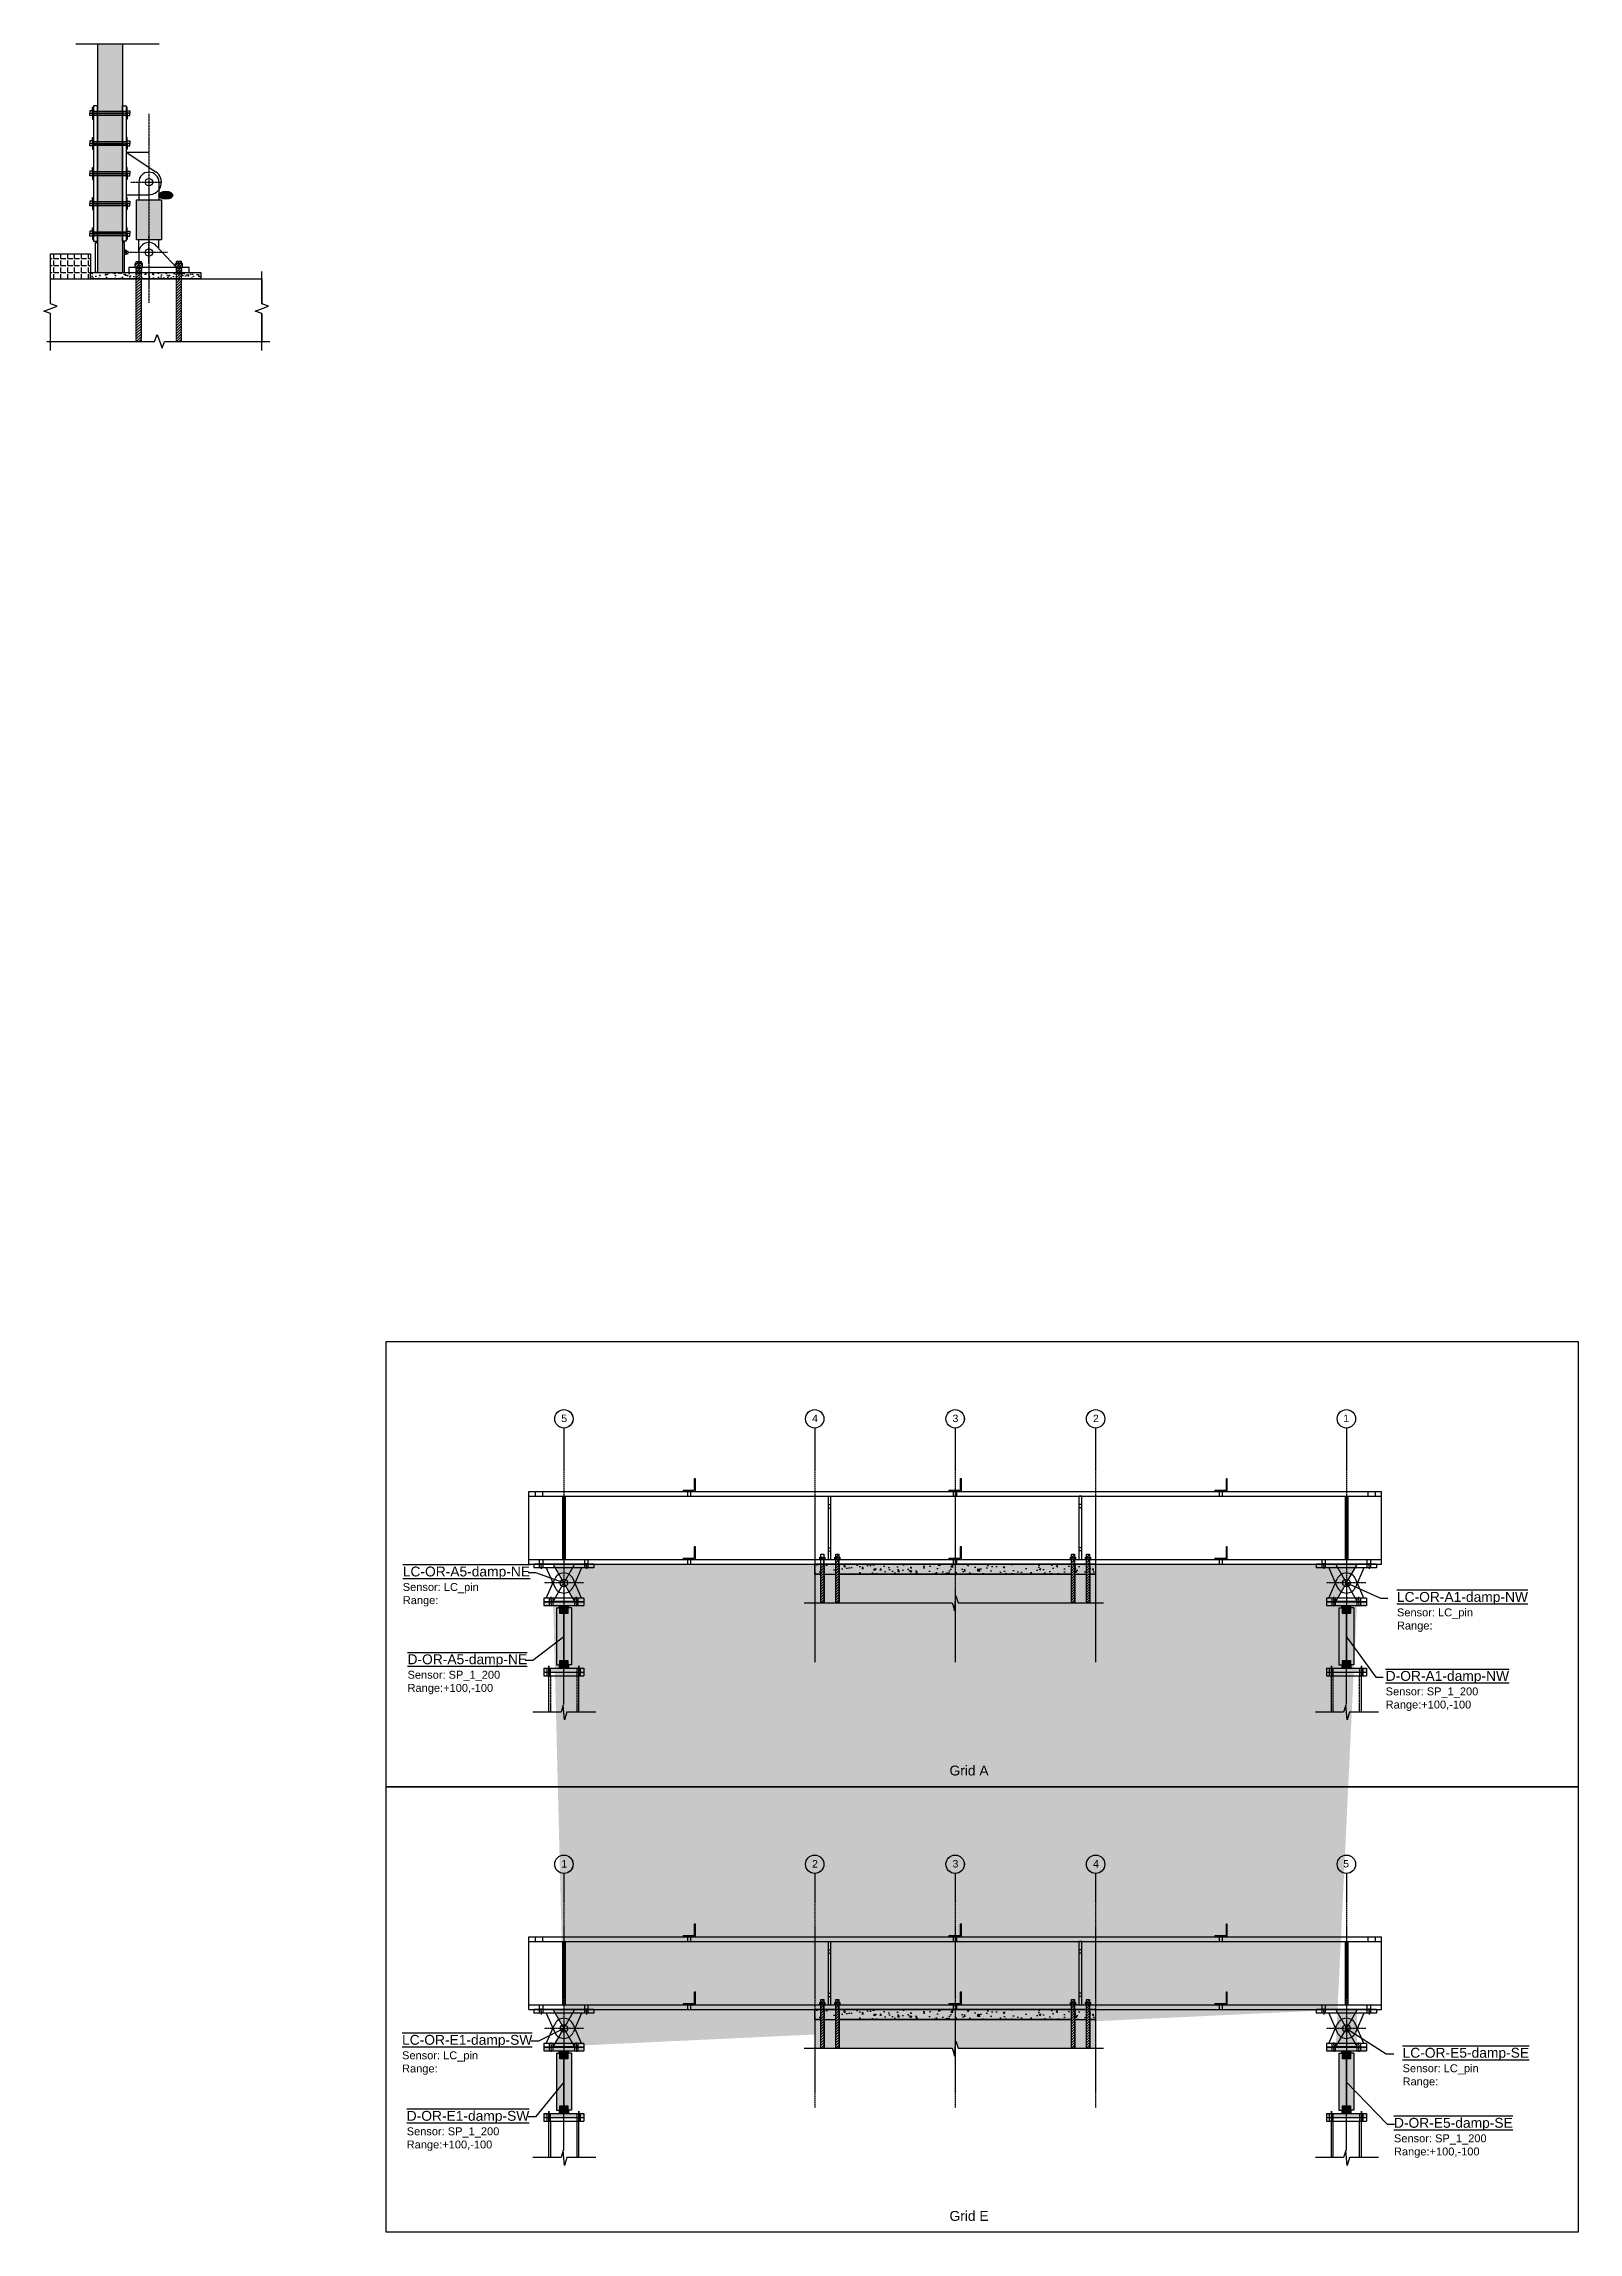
# Model space of a CAD drawing. Header units: millimetres. Extents: x -79526 to 153901, y -45620 to 21119.
# Drawn here: x 18589 to 26359, y 3477 to 14555 of the extents above; entities that cross this region are included whole.
import ezdxf
from ezdxf import colors
from ezdxf.entities.mleader import LeaderData, LeaderLine
from ezdxf.math import Vec2, Vec3

# ---------------------------------------------------------------- set-up
doc = ezdxf.new("R2010")
doc.units = ezdxf.units.MM
doc.header["$MEASUREMENT"] = 0
for name, pattern in [('ACAD_ISO02W100', [15, 12, -3]), ('CENTER', [50.800000000000004, 31.75, -6.35, 6.35, -6.35]), ('DASHED', [19.049999999999997, 12.7, -6.35])]:
    doc.linetypes.add(name, pattern=pattern)
for name, color, linetype in [('center', 7, 'CENTER'), ('Dashed', 7, 'DASHED'), ('greygrid', 252, 'CENTER'), ('notation', 6, 'Continuous'), ('Note', 7, 'Continuous'), ('Plot', 254, 'Continuous'), ('SolidLine', 7, 'Continuous'), ('STRUCTURENOTE', 7, 'Continuous'), ('truss', 250, 'Continuous')]:
    doc.layers.add(name, color=color, linetype=linetype)
doc.styles.get("Standard").update_dxf_attribs({"font": 'arial.ttf'})

msp = doc.modelspace()

# ---------------------------------------------------------------- texts
at = {"layer": 'greygrid', "color": 251, "lineweight": -2, "ltscale": 0.2, "true_color": 0x525252, "char_height": 37.5, "attachment_point": 5}
for s, insert in [('5', (21224.00502285012, 7596.477474398707)), ('4', (22493.88002285012, 7596.477474398707)), ('3', (23205.08002285019, 7596.477474398736)), ('3', (23205.20502285019, 7596.477474398736)), ('2', (23916.40502285026, 7596.477474398707)), ('1', (25183.26741406287, 7596.477474398707)), ('1', (21223.88002285012, 5341.84834217254)), ('1', (21224.00502285012, 5341.84834217254)), ('2', (22493.88002285012, 5341.84834217254)), ('2', (22494.00502285012, 5341.84834217254)), ('3', (23205.08002285019, 5341.848342172569)), ('3', (23205.20502285019, 5341.848342172569)), ('4', (23916.28002285026, 5341.84834217254)), ('4', (23916.40502285026, 5341.84834217254)), ('5', (25183.14241406287, 5341.84834217254)), ('5', (25183.26741406287, 5341.84834217254))]:
    msp.add_mtext_dynamic_manual_height_columns(s, width=22.5, gutter_width=50, heights=[0], dxfattribs=dict(at, insert=insert))
at = {"layer": 'greygrid', "lineweight": -2, "ltscale": 0.2, "char_height": 50, "attachment_point": 5}
for s, insert in [('Grid A', (23273.86139478395, 5813.712922301467)), ('Grid E', (23273.86139478395, 3559.03487390862))]:
    msp.add_mtext_dynamic_manual_height_columns(s, width=881.7308752526296, gutter_width=50, heights=[0], dxfattribs=dict(at, insert=insert))

# ---------------------------------------------------------------- hatches: boundary and pattern name
h = msp.add_hatch(color=1)
h.dxf.hatch_style = 1
edge = h.paths.add_edge_path()
edge.add_ellipse((19206.78073796254, 13788.44201680282), major_axis=(35, 0), ratio=0.5714285714285714, start_angle=0, end_angle=360)
h = msp.add_hatch()
h.set_pattern_fill('ANSI31', color=1)
h.set_pattern_definition([(45, (-9799.024918829848, -7567.50449339485), (-0.08838834764831843, 0.08838834764831845), [])])
edge = h.paths.add_edge_path()
edge.add_line((21276.37361007976, 4602.275400032894), (21168.3737184566, 4602.428401289802))
edge.add_line((21222.37361007976, 4508.744656424174), (21276.37361007976, 4602.275400032894))
edge.add_line((21168.3737184566, 4602.428401289802), (21276.3737184566, 4415.366914072361))
edge.add_line((21168.3737184566, 4415.366914072361), (21222.3737184566, 4508.897657681081))
edge.add_line((21276.3737184566, 4415.366914072361), (21168.3737184566, 4415.366914072361))
edge.add_line((25130.75414859556, 4602.530339556318), (25238.75414859556, 4415.468852338878))
edge.add_line((25130.75414859556, 4415.468852338878), (25184.75414859556, 4508.999595947597))
edge.add_line((25238.75404021872, 4602.37733829941), (25130.75414859556, 4602.530339556318))
edge.add_line((25184.75404021872, 4508.84659469069), (25238.75404021872, 4602.37733829941))
edge.add_line((25238.75414859556, 4415.468852338878), (25130.75414859556, 4415.468852338878))
edge.add_line((25238.75414859556, 6670.097984565045), (25130.75414859556, 6670.097984565045))
edge.add_line((25130.75414859556, 6670.097984565045), (25184.75414859556, 6763.628728173765))
edge.add_line((25130.75414859556, 6857.159471782486), (25238.75414859556, 6670.097984565045))
edge.add_line((25184.75404021872, 6763.475726916858), (25238.75404021872, 6857.006470525578))
edge.add_line((25238.75404021872, 6857.006470525578), (25130.75414859556, 6857.159471782486))
edge.add_line((21276.37361007976, 6856.904532259062), (21168.3737184566, 6857.057533515969))
edge.add_line((21168.3737184566, 6857.057533515969), (21276.3737184566, 6669.996046298529))
edge.add_line((21222.37361007976, 6763.373788650341), (21276.37361007976, 6856.904532259062))
edge.add_line((21168.3737184566, 6669.996046298529), (21222.3737184566, 6763.526789907249))
edge.add_line((21276.3737184566, 6669.996046298529), (21168.3737184566, 6669.996046298529))
h = msp.add_hatch(color=1)
h.dxf.hatch_style = 1
h.paths.add_polyline_path([(21202.37371845633, 6609.226789906459), (21242.37371845633, 6609.226789906459), (21242.37371845633, 6649.226789906459), (21202.37371845633, 6649.226789906459)])
h = msp.add_hatch(color=1)
h.dxf.hatch_style = 1
h.paths.add_polyline_path([(25164.77371845661, 6609.226789907378), (25204.77371845661, 6609.226789907378), (25204.77371845661, 6649.226789907378), (25164.77371845661, 6649.226789907378)])
h = msp.add_hatch(color=1)
h.dxf.hatch_style = 1
h.paths.add_polyline_path([(21202.37371845633, 6331.726789906445), (21242.37371845633, 6331.726789906445), (21242.37371845633, 6371.726789906445), (21202.37371845633, 6371.726789906445)])
h = msp.add_hatch(color=1)
h.dxf.hatch_style = 1
h.paths.add_polyline_path([(25164.77371845661, 6331.726789907363), (25204.77371845661, 6331.726789907363), (25204.77371845661, 6371.726789907363), (25164.77371845661, 6371.726789907363)])
h = msp.add_hatch(color=1)
h.dxf.hatch_style = 1
h.paths.add_polyline_path([(21202.37371845633, 4354.597657680291), (21242.37371845633, 4354.597657680291), (21242.37371845633, 4394.597657680291), (21202.37371845633, 4394.597657680291)])
h = msp.add_hatch(color=1)
h.dxf.hatch_style = 1
h.paths.add_polyline_path([(25164.77371845661, 4354.59765768121), (25204.77371845661, 4354.59765768121), (25204.77371845661, 4394.59765768121), (25164.77371845661, 4394.59765768121)])
h = msp.add_hatch(color=1)
h.dxf.hatch_style = 1
h.paths.add_polyline_path([(21202.37371845633, 4077.097657680277), (21242.37371845633, 4077.097657680277), (21242.37371845633, 4117.097657680277), (21202.37371845633, 4117.097657680277)])
h = msp.add_hatch(color=1)
h.dxf.hatch_style = 1
h.paths.add_polyline_path([(25164.77371845661, 4077.097657681195), (25204.77371845661, 4077.097657681195), (25204.77371845661, 4117.097657681195), (25164.77371845661, 4117.097657681195)])
at = {"layer": 'Plot', "ltscale": 0.1}
h = msp.add_hatch(color=9, dxfattribs=at)
h.dxf.hatch_style = 1
h.paths.add_polyline_path([(18987.28843218647, 14555.36175278627), (18860.18843218667, 14555.36175278627), (18860.18843218667, 14213.67779070363), (18987.28843218647, 14213.67779070363)])
h.paths.add_polyline_path([(18987.28843218647, 14193.77779070361), (18860.1884321862, 14193.77779070361), (18860.18843218626, 14061.27779070364), (18987.28843218647, 14061.27779070364)])
h.paths.add_polyline_path([(18987.28843218647, 14006.67779064604), (18860.18843218632, 14006.67779064604), (18860.18843218638, 13908.87779070364), (18987.28843218641, 13908.87779070364)])
h.paths.add_polyline_path([(18987.28843218647, 14041.37779070361), (18860.18843218626, 14041.37779070361), (18860.18843218632, 14006.67779064604), (18987.28843218647, 14006.67779064604)])
h.paths.add_polyline_path([(18987.28843218641, 13888.97779070362), (18860.18843218638, 13888.97779070362), (18860.18843218649, 13756.47779070365), (18987.28843218641, 13756.47779070365)])
h.paths.add_polyline_path([(18987.28843218641, 13736.57779070363), (18860.18843218649, 13736.57779070363), (18860.18843218655, 13604.07779070366), (18987.28843218641, 13604.07779070366)])
h.paths.add_polyline_path([(18987.28843218641, 13584.17779070363), (18860.18843218661, 13584.17779070363), (18860.18843218661, 13556.22779070374), (18860.18843218661, 13397.07779070371), (18987.28843218647, 13397.07779070371), (18987.28843218647, 13549.87779070373)])
h = msp.add_hatch(color=9, dxfattribs=at)
h.dxf.hatch_style = 1
h.paths.add_polyline_path([(19184.71046804404, 13766.02408384808), (19121.21046804346, 13766.02408384805), (19121.21046804346, 13562.17779071542), (19184.71046804346, 13562.17779071545)])
h.paths.add_polyline_path([(19121.21046804346, 13766.02408384803), (19057.7104680441, 13766.02408384803), (19057.71046804351, 13562.17779071539), (19121.21046804346, 13562.17779071542)])
h = msp.add_hatch(dxfattribs=at)
h.set_pattern_fill('ANGLE', color=9, scale=5)
h.set_pattern_definition([(0, (-402275.7434610674, -179248.1206876062), (0, 34.925), [25.4, -9.525]), (90, (-402275.7434610674, -179248.1206876062), (-34.925, 2.138539473011066e-15), [25.4, -9.525])])
h.paths.add_polyline_path([(18825.26343218656, 13492.32779070371), (18623.16986337729, 13492.32779070371), (18623.16986337729, 13365.32779070371), (18825.26343218656, 13365.32779070374)])
h = msp.add_hatch(dxfattribs=at)
h.set_pattern_fill('ANSI31', color=256, scale=3)
h.set_pattern_definition([(45, (-402275.7434610674, -179248.1206876062), (-6.735192090801865, 6.735192090801865), [])])
h.paths.add_polyline_path([(19088.07593218557, 13443.32779070386), (19070.41046804312, 13443.32779070386), (19070.410468043, 13422.47779070368), (19088.07593218557, 13422.47779070371)])
h.paths.add_polyline_path([(19070.28843218548, 13439.18278181413), (19070.29683106171, 13443.32779070386), (19052.37593218562, 13443.32779070386), (19052.37593218562, 13422.47779070368), (19070.28843218548, 13422.47779070368)])
h.paths.add_polyline_path([(19082.92593218555, 13422.47779070371), (19070.28843218548, 13422.47779070368), (19070.28843218548, 13397.07779070368), (19082.92593218555, 13397.07779070368)])
h.paths.add_polyline_path([(19070.28843218548, 13422.47779070368), (19057.65093218541, 13422.47779070368), (19057.65093218541, 13397.07779070368), (19070.28843218548, 13397.07779070368)])
h.paths.add_polyline_path([(19082.92593218555, 13397.07779070368), (19070.28843218548, 13397.07779070368), (19057.65093218541, 13397.07779070368), (19057.65093218541, 13396.77779070367), (19057.63174585457, 13365.32779070371), (19082.92593218555, 13365.32779070371)])
h.paths.add_polyline_path([(19082.92593218555, 13365.32779070371), (19057.52593218553, 13365.32779070371), (19057.52593218558, 13048.45688263202), (19082.92593218567, 13048.45688263202)])
h.paths.add_polyline_path([(19082.92593218555, 13452.47779070365), (19070.41046804318, 13452.47779070365), (19070.41046804312, 13443.32779070386), (19082.92593218555, 13443.32779070386)])
h.paths.add_polyline_path([(19070.41046804318, 13452.47779070365), (19057.52593218553, 13452.47779070365), (19057.52593218553, 13443.32779070386), (19070.41046804312, 13443.32779070386)])
h = msp.add_hatch(dxfattribs=at)
h.set_pattern_fill('ANSI31', color=256, scale=3)
h.set_pattern_definition([(45, (-402072.5434610671, -179248.1206876062), (-6.735192090801865, 6.735192090801865), [])])
h.paths.add_polyline_path([(19291.27593218593, 13443.32779070392), (19273.61046804348, 13443.32779070392), (19273.61046804336, 13422.47779070374), (19291.27593218593, 13422.47779070377)])
h.paths.add_polyline_path([(19273.48843218584, 13439.18278181419), (19273.49683106208, 13443.32779070392), (19255.57593218598, 13443.32779070392), (19255.57593218598, 13422.47779070374), (19273.48843218584, 13422.47779070374)])
h.paths.add_polyline_path([(19286.12593218591, 13422.47779070377), (19273.48843218584, 13422.47779070374), (19273.48843218584, 13397.07779070374), (19286.12593218591, 13397.07779070374)])
h.paths.add_polyline_path([(19273.48843218584, 13422.47779070374), (19260.85093218577, 13422.47779070374), (19260.85093218577, 13397.07779070374), (19273.48843218584, 13397.07779070374)])
h.paths.add_polyline_path([(19286.12593218591, 13397.07779070374), (19273.48843218584, 13397.07779070374), (19260.85093218577, 13397.07779070374), (19260.85093218577, 13396.77779070373), (19260.83174585493, 13365.32779070377), (19286.12593218591, 13365.32779070377)])
h.paths.add_polyline_path([(19286.12593218591, 13365.32779070377), (19260.72593218589, 13365.32779070377), (19260.72593218595, 13048.45688263208), (19286.12593218603, 13048.45688263208)])
h.paths.add_polyline_path([(19286.12593218591, 13452.47779070371), (19273.61046804354, 13452.47779070371), (19273.61046804348, 13443.32779070392), (19286.12593218591, 13443.32779070392)])
h.paths.add_polyline_path([(19273.61046804354, 13452.47779070371), (19260.72593218589, 13452.47779070371), (19260.72593218589, 13443.32779070392), (19273.61046804348, 13443.32779070392)])
h = msp.add_hatch(dxfattribs=at)
h.set_pattern_fill('AR-CONC', color=256, scale=0.3)
h.set_pattern_definition([(49.99999999999999, (-402275.7434610674, -179248.1206876062), (54.6554006988012, -4.781725661670926), [5.715, -62.865]), (355, (-402275.7434610674, -179248.1206876062), (-10.5730264274908, 57.31705357171054), [4.572, -50.292175251]), (100.4514447, (-402271.1888589674, -179248.5191636563), (44.08237412710598, 52.53532557365853), [4.857002639999998, -53.42707337999999]), (46.18420000000002, (-402275.7434610674, -179232.8806876063), (81.32371226763897, -12.61269837981814), [8.572499999999993, -94.29749999999994]), (96.63555760999994, (-402268.9664910674, -179233.9317376062), (71.2212402154509, 74.22783737931645), [7.285506942, -80.14068244799999]), (351.1841511700001, (-402275.7434610674, -179232.8806876063), (71.22124021949311, 74.22783737565979), [6.857990120999999, -75.437919576]), (21, (-402268.1234610674, -179236.6906876063), (45.48431738073975, -30.67955945612628), [5.715, -62.865]), (326.0000000000001, (-402268.1234610674, -179236.6906876063), (18.54060850429412, 55.25638983669578), [4.572, -50.29199999999999]), (71.45144499999999, (-402264.3331012874, -179239.2473175763), (64.02492578361485, 24.57683066577157), [4.85700264, -53.42698127999999]), (37.50000000000001, (-402275.7434610674, -179248.1206876062), (0.9265809751775449, 25.36651166194593), [0, -49.6824, 0, -51.054, 0, -50.4825]), (7.499999999999999, (-402275.7434610674, -179248.1206876062), (20.04589875309172, 30.05417244543585), [0, -29.1084, 0, -48.5394, 0, -19.2405]), (327.5, (-402292.7360610674, -179248.1206876062), (40.67717855006142, -1.718623197802033), [0, -19.05, 0, -59.436, 0, -78.86699999999999]), (317.5, (-402300.3560610674, -179248.1206876062), (44.43875441580541, 7.627947309999908), [0, -24.765, 0, -39.4716, 0, -56.007])])
h.paths.add_polyline_path([(19057.52593218553, 13397.07779070377), (18825.26343218662, 13397.07779070371), (18825.26343218662, 13365.32779070371), (19057.52593218553, 13365.32779070371)])
h.paths.add_polyline_path([(19121.21046804351, 13397.07779070377), (19082.92593218555, 13397.07779070377), (19082.92593218555, 13365.32779070371), (19121.21046804351, 13365.32779070371)])
h.paths.add_polyline_path([(19260.72593218589, 13397.0777907038), (19121.21046804351, 13397.07779070377), (19121.21046804351, 13365.32779070371), (19260.72593218589, 13365.32779070371)])
h.paths.add_polyline_path([(19384.25653893256, 13397.07779070383), (19286.12593218591, 13397.0777907038), (19286.12593218591, 13365.32779070371), (19384.25653893256, 13365.32779070371)])
h = msp.add_hatch(dxfattribs=at)
h.set_pattern_fill('ANSI31', color=256, scale=3)
h.set_pattern_definition([(45, (-846693.6326721061, -178756.0333315684), (-6.735192090801865, 6.735192090801865), [])])
h.paths.add_polyline_path([(22522.97371845623, 6909.57678990718), (22522.97371845623, 6893.589289907133), (22537.97371845646, 6893.589289907133), (22537.97371845646, 6909.57678990718)], flags=17)
h.paths.add_polyline_path([(22537.97371845646, 6882.589289907162), (22522.97371845623, 6882.589289907162), (22522.97371845623, 6858.776789907162), (22537.97371845646, 6858.776789907162)], flags=17)
h.paths.add_polyline_path([(22537.97371845646, 6909.57678990718), (22522.97371845623, 6909.57678990718), (22522.97371845623, 6662.595865910669), (22537.97371845646, 6662.595865910669)])
h = msp.add_hatch(dxfattribs=at)
h.set_pattern_fill('ANSI31', color=256, scale=3)
h.set_pattern_definition([(45, (-846617.4326721069, -178756.0333315684), (-6.735192090801865, 6.735192090801865), [])])
h.paths.add_polyline_path([(22614.17371845571, 6909.57678990718), (22599.17371845548, 6909.57678990718), (22599.17371845548, 6893.589289907133), (22614.17371845571, 6893.589289907133)])
h.paths.add_polyline_path([(22614.17371845571, 6882.589289907162), (22599.17371845548, 6882.589289907162), (22599.17371845548, 6858.776789907162), (22614.17371845571, 6858.776789907162)])
h.paths.add_polyline_path([(22614.17371845571, 6858.776789907162), (22599.17371845548, 6858.776789907162), (22599.17371845548, 6662.595865910669), (22614.17371845571, 6662.595865910669)])
h = msp.add_hatch(dxfattribs=at)
h.set_pattern_fill('ANSI31', color=256, scale=3)
h.set_pattern_definition([(45, (-845423.632672105, -178756.0333315684), (-6.735192090801865, 6.735192090801865), [])])
h.paths.add_polyline_path([(23807.97371845762, 6909.576789907151), (23792.97371845739, 6909.576789907151), (23792.97371845739, 6893.589289907104), (23807.97371845762, 6893.589289907104)])
h.paths.add_polyline_path([(23807.97371845762, 6882.589289907133), (23792.97371845739, 6882.589289907133), (23792.97371845739, 6858.776789907133), (23807.97371845762, 6858.776789907133)])
h.paths.add_polyline_path([(23807.97371845762, 6858.776789907133), (23792.97371845739, 6858.776789907133), (23792.97371845739, 6662.59586591064), (23807.97371845762, 6662.59586591064)])
h = msp.add_hatch(dxfattribs=at)
h.set_pattern_fill('ANSI31', color=256, scale=3)
h.set_pattern_definition([(45, (-845347.4326721057, -178756.0333315684), (-6.735192090801865, 6.735192090801865), [])])
h.paths.add_polyline_path([(23884.17371845688, 6909.576789907151), (23869.17371845664, 6909.576789907151), (23869.17371845664, 6893.589289907104), (23884.17371845688, 6893.589289907104)])
h.paths.add_polyline_path([(23884.17371845688, 6882.589289907133), (23869.17371845664, 6882.589289907133), (23869.17371845664, 6858.776789907133), (23884.17371845688, 6858.776789907133)])
h.paths.add_polyline_path([(23884.17371845688, 6858.776789907133), (23869.17371845664, 6858.776789907133), (23869.17371845664, 6662.59586591064), (23884.17371845688, 6662.59586591064)])
h = msp.add_hatch(dxfattribs=at)
h.set_pattern_fill('AR-CONC', color=256, scale=0.5)
h.set_pattern_definition([(49.99999999999999, (-846693.6326721061, -178756.0333315684), (91.092334498002, -7.969542769451543), [9.525, -104.775]), (355, (-846693.6326721061, -178756.0333315684), (-17.62171071248467, 95.52842261951757), [7.62, -83.820292085]), (100.4514447, (-846686.0416686061, -178756.6974583184), (73.47062354517664, 87.55887595609755), [8.095004399999997, -89.04512229999997]), (46.18420000000002, (-846693.6326721061, -178730.6333315684), (135.539520446065, -21.02116396636357), [14.28749999999999, -157.1624999999999]), (96.63555760999994, (-846682.3377221061, -178732.3850815684), (118.7020670257515, 123.7130622988608), [12.14251157, -133.56780408]), (351.1841511700001, (-846693.6326721061, -178730.6333315684), (118.7020670324885, 123.7130622927663), [11.429983535, -125.72986596]), (21, (-846680.9326721062, -178736.9833315684), (75.80719563456624, -51.1325990935438), [9.525, -104.775]), (326.0000000000001, (-846680.9326721062, -178736.9833315684), (30.90101417382354, 92.09398306115963), [7.62, -83.82]), (71.45144499999999, (-846674.6154058061, -178741.2443815184), (106.7082096393581, 40.96138444295262), [8.0950044, -89.04496879999999]), (37.50000000000001, (-846693.6326721061, -178756.0333315684), (1.544301625295908, 42.27751943657655), [0, -82.804, 0, -85.09, 0, -84.1375]), (7.499999999999999, (-846693.6326721061, -178756.0333315684), (33.40983125515287, 50.09028740905975), [0, -48.514, 0, -80.899, 0, -32.0675]), (327.5, (-846721.9536721061, -178756.0333315684), (67.7952975834357, -2.864371996336722), [0, -31.75, 0, -99.06, 0, -131.445]), (317.5, (-846734.6536721061, -178756.0333315684), (74.06459069300902, 12.71324551666651), [0, -41.275, 0, -65.786, 0, -93.345])])
h.paths.add_polyline_path([(22520.94871845632, 6858.776789907162), (22492.37371845648, 6858.776789907162), (22492.37371845648, 6807.976789907174), (22520.94871845632, 6807.976789907174)])
h.paths.add_polyline_path([(22597.14871845557, 6858.776789907162), (22539.99871845637, 6858.776789907162), (22539.99871845637, 6807.976789907174), (22597.14871845557, 6807.976789907174)])
h.paths.add_polyline_path([(22616.19871845562, 6858.776789907162), (22616.19871845562, 6807.976789907174), (23203.57371845655, 6807.976789907174), (23203.57371845655, 6858.776789907162)])
h.paths.add_polyline_path([(23203.57371845655, 6858.776789907162), (23203.57371845655, 6807.976789907174), (23790.94871845748, 6807.976789907174), (23790.94871845748, 6858.776789907162)])
h.paths.add_polyline_path([(23809.99871845753, 6858.776789907162), (23809.99871845753, 6807.976789907145), (23867.14871845674, 6807.976789907145), (23867.14871845674, 6858.776789907162)])
h.paths.add_polyline_path([(23914.7737184565, 6858.776789907162), (23886.19871845678, 6858.776789907162), (23886.19871845678, 6807.976789907174), (23914.7737184565, 6807.976789907174)])
h = msp.add_hatch(color=9, dxfattribs=at)
h.dxf.hatch_style = 1
h.paths.add_polyline_path([(22520.94871845632, 6807.976789907174), (22492.37371845644, 6807.976789907174), (22492.37371845645, 6662.595865910669), (22520.94871845632, 6662.595865910669)])
h.paths.add_polyline_path([(22597.14871845557, 6807.976789907174), (22539.99871845637, 6807.976789907174), (22539.99871845637, 6662.595865910669), (22597.14871845557, 6662.595865910669)])
h.paths.add_polyline_path([(23886.19871845678, 6662.595865910669), (23914.77371845639, 6662.595865910669), (23914.77371845639, 6807.976789907174), (23886.19871845678, 6807.976789907174)])
h.paths.add_polyline_path([(23867.14871845674, 6807.976789907145), (23809.99871845753, 6807.976789907145), (23809.99871845753, 6662.595865910669), (23867.14871845674, 6662.595865910669)])
h.paths.add_polyline_path([(23790.94871845748, 6662.595865910669), (23790.94871845748, 6807.976789907174), (23203.57371845655, 6807.976789907174), (23203.57371845655, 6660.678794826385), (23206.50800599786, 6698.511923675222), (23218.11383515527, 6662.595865910669)])
h.paths.add_polyline_path([(22616.19871845562, 6807.976789907174), (22616.19871845562, 6662.595865910669), (23188.29013192724, 6662.595865910669), (23200.73533701388, 6624.082227744731), (23203.57371845655, 6660.678794826385), (23203.57371845655, 6807.976789907174)])
h = msp.add_hatch(color=9, dxfattribs=at)
h.dxf.hatch_style = 1
h.paths.add_polyline_path([(21277.12371845648, 6668.276789907395), (21167.62371845671, 6668.276789907395), (21167.6237184566, 6649.226789907407), (21277.1237184566, 6649.226789907407)])
h.paths.add_polyline_path([(21150.12371845671, 6668.276789907395), (21120.77371845662, 6668.276789907395), (21120.77371845662, 6649.226789907407), (21150.1237184566, 6649.226789907407)])
h.paths.add_polyline_path([(21323.97371845657, 6668.276789907395), (21294.62371845648, 6668.276789907395), (21294.6237184566, 6649.226789907407), (21323.97371845657, 6649.226789907407)])
h.paths.add_polyline_path([(21260.47371845657, 6638.474786927371), (21245.47371845657, 6638.474786927371), (21245.47371845657, 6649.226789907407), (21222.37371845671, 6649.226789907407), (21222.37371845671, 6331.726789907436), (21245.47371845657, 6331.726789907436), (21245.47371845657, 6348.828792887391), (21260.47371845657, 6348.828792887391)])
h.paths.add_polyline_path([(21222.37371845671, 6649.226789907407), (21199.2737184565, 6649.226789907407), (21199.2737184565, 6638.474786927371), (21184.2737184565, 6638.474786927371), (21184.2737184565, 6348.828792887391), (21199.2737184565, 6348.828792887391), (21199.2737184565, 6331.726789907407), (21222.37371845671, 6331.726789907407)])
h.paths.add_polyline_path([(21137.42371845653, 6331.726789907407), (21120.77371845662, 6331.726789907407), (21120.77371845662, 6319.026789907395), (21120.77371845662, 6312.676789907389), (21137.42371845653, 6312.676789907389)])
h.paths.add_polyline_path([(21222.37371845671, 6331.726789907407), (21199.2737184565, 6331.726789907407), (21154.92371845653, 6331.726789907407), (21154.92371845653, 6312.676789907389), (21222.37371845671, 6312.676789907389)])
h.paths.add_polyline_path([(21289.82371845644, 6331.726789907436), (21222.37371845671, 6331.726789907407), (21222.37371845671, 6312.676789907389), (21289.82371845644, 6312.676789907389)])
h.paths.add_polyline_path([(21323.97371845657, 6319.026789907395), (21323.97371845657, 6331.726789907436), (21307.32371845655, 6331.726789907436), (21307.32371845667, 6312.676789907389), (21323.97371845657, 6312.676789907389)])
h = msp.add_hatch(color=9, dxfattribs=at)
h.dxf.hatch_style = 1
h.paths.add_polyline_path([(25239.52371845662, 6668.276789907366), (25130.02371845685, 6668.276789907366), (25130.02371845674, 6649.226789907378), (25239.52371845674, 6649.226789907378)])
h.paths.add_polyline_path([(25112.52371845685, 6668.276789907366), (25083.17371845676, 6668.276789907366), (25083.17371845676, 6649.226789907378), (25112.52371845674, 6649.226789907378)])
h.paths.add_polyline_path([(25286.37371845671, 6668.276789907366), (25257.02371845662, 6668.276789907366), (25257.02371845674, 6649.226789907378), (25286.37371845671, 6649.226789907378)])
h.paths.add_polyline_path([(25222.87371845671, 6638.474786927341), (25207.87371845671, 6638.474786927341), (25207.87371845671, 6649.226789907378), (25184.77371845685, 6649.226789907378), (25184.77371845685, 6331.726789907407), (25207.87371845671, 6331.726789907407), (25207.87371845671, 6348.828792887361), (25222.87371845671, 6348.828792887361)])
h.paths.add_polyline_path([(25184.77371845685, 6649.226789907378), (25161.67371845664, 6649.226789907378), (25161.67371845664, 6638.474786927341), (25146.67371845664, 6638.474786927341), (25146.67371845664, 6348.828792887361), (25161.67371845664, 6348.828792887361), (25161.67371845664, 6331.726789907378), (25184.77371845685, 6331.726789907378)])
h.paths.add_polyline_path([(25099.82371845667, 6331.726789907378), (25083.17371845676, 6331.726789907378), (25083.17371845676, 6319.026789907366), (25083.17371845676, 6312.67678990736), (25099.82371845667, 6312.67678990736)])
h.paths.add_polyline_path([(25184.77371845685, 6331.726789907378), (25161.67371845664, 6331.726789907378), (25117.32371845667, 6331.726789907378), (25117.32371845667, 6312.67678990736), (25184.77371845685, 6312.67678990736)])
h.paths.add_polyline_path([(25252.22371845657, 6331.726789907407), (25184.77371845685, 6331.726789907378), (25184.77371845685, 6312.67678990736), (25252.22371845657, 6312.67678990736)])
h.paths.add_polyline_path([(25286.37371845671, 6319.026789907366), (25286.37371845671, 6331.726789907407), (25269.72371845669, 6331.726789907407), (25269.72371845681, 6312.67678990736), (25286.37371845671, 6312.67678990736)])
h = msp.add_hatch(dxfattribs=at)
h.set_pattern_fill('ANSI31', color=256, scale=3)
h.set_pattern_definition([(45, (-846693.6326721061, -181010.6624637945), (-6.735192090801865, 6.735192090801865), [])])
h.paths.add_polyline_path([(22537.97371845646, 4654.947657681012), (22522.97371845623, 4654.947657681012), (22522.97371845623, 4638.960157680965), (22537.97371845646, 4638.960157680965)])
h.paths.add_polyline_path([(22537.97371845646, 4627.960157680995), (22522.97371845623, 4627.960157680995), (22522.97371845623, 4604.147657680995), (22537.97371845646, 4604.147657680995)])
h.paths.add_polyline_path([(22537.97371845646, 4604.147657680995), (22522.97371845623, 4604.147657680995), (22522.97371845623, 4407.966733684501), (22537.97371845646, 4407.966733684501)])
h = msp.add_hatch(dxfattribs=at)
h.set_pattern_fill('ANSI31', color=256, scale=3)
h.set_pattern_definition([(45, (-846617.4326721069, -181010.6624637945), (-6.735192090801865, 6.735192090801865), [])])
h.paths.add_polyline_path([(22614.17371845571, 4654.947657681012), (22599.17371845548, 4654.947657681012), (22599.17371845548, 4638.960157680965), (22614.17371845571, 4638.960157680965)])
h.paths.add_polyline_path([(22614.17371845571, 4627.960157680995), (22599.17371845548, 4627.960157680995), (22599.17371845548, 4604.147657680995), (22614.17371845571, 4604.147657680995)])
h.paths.add_polyline_path([(22614.17371845571, 4604.147657680995), (22599.17371845548, 4604.147657680995), (22599.17371845548, 4407.966733684501), (22614.17371845571, 4407.966733684501)])
h = msp.add_hatch(dxfattribs=at)
h.set_pattern_fill('ANSI31', color=256, scale=3)
h.set_pattern_definition([(45, (-845423.632672105, -181010.6624637946), (-6.735192090801865, 6.735192090801865), [])])
h.paths.add_polyline_path([(23807.97371845762, 4654.947657680983), (23792.97371845739, 4654.947657680983), (23792.97371845739, 4638.960157680936), (23807.97371845762, 4638.960157680936)])
h.paths.add_polyline_path([(23807.97371845762, 4627.960157680965), (23792.97371845739, 4627.960157680965), (23792.97371845739, 4604.147657680965), (23807.97371845762, 4604.147657680965)])
h.paths.add_polyline_path([(23807.97371845762, 4604.147657680965), (23792.97371845739, 4604.147657680965), (23792.97371845739, 4407.966733684472), (23807.97371845762, 4407.966733684472)])
h = msp.add_hatch(dxfattribs=at)
h.set_pattern_fill('ANSI31', color=256, scale=3)
h.set_pattern_definition([(45, (-845347.4326721057, -181010.6624637946), (-6.735192090801865, 6.735192090801865), [])])
h.paths.add_polyline_path([(23884.17371845688, 4654.947657680983), (23869.17371845664, 4654.947657680983), (23869.17371845664, 4638.960157680936), (23884.17371845688, 4638.960157680936)])
h.paths.add_polyline_path([(23884.17371845688, 4627.960157680965), (23869.17371845664, 4627.960157680965), (23869.17371845664, 4604.147657680965), (23884.17371845688, 4604.147657680965)])
h.paths.add_polyline_path([(23884.17371845688, 4604.147657680965), (23869.17371845664, 4604.147657680965), (23869.17371845664, 4407.966733684472), (23884.17371845688, 4407.966733684472)])
h = msp.add_hatch(dxfattribs=at)
h.set_pattern_fill('AR-CONC', color=256, scale=0.5)
h.set_pattern_definition([(49.99999999999999, (-846693.6326721061, -181010.6624637945), (91.092334498002, -7.969542769451543), [9.525, -104.775]), (355, (-846693.6326721061, -181010.6624637945), (-17.62171071248467, 95.52842261951757), [7.62, -83.820292085]), (100.4514447, (-846686.0416686061, -181011.3265905445), (73.47062354517664, 87.55887595609755), [8.095004399999999, -89.04512229999999]), (46.18420000000002, (-846693.6326721061, -180985.2624637946), (135.539520446065, -21.02116396636357), [14.2875, -157.1624999999999]), (96.63555760999995, (-846682.3377221061, -180987.0142137946), (118.7020670257515, 123.7130622988608), [12.14251157, -133.56780408]), (351.1841511700001, (-846693.6326721061, -180985.2624637946), (118.7020670324885, 123.7130622927663), [11.429983535, -125.72986596]), (21, (-846680.9326721062, -180991.6124637946), (75.80719563456624, -51.1325990935438), [9.525, -104.775]), (326.0000000000001, (-846680.9326721062, -180991.6124637946), (30.90101417382354, 92.09398306115963), [7.62, -83.82]), (71.45144499999999, (-846674.6154058061, -180995.8735137446), (106.7082096393581, 40.96138444295262), [8.0950044, -89.04496879999999]), (37.50000000000001, (-846693.6326721061, -181010.6624637945), (1.544301625295908, 42.27751943657655), [0, -82.804, 0, -85.09, 0, -84.1375]), (7.499999999999999, (-846693.6326721061, -181010.6624637945), (33.40983125515287, 50.09028740905975), [0, -48.514, 0, -80.899, 0, -32.0675]), (327.5, (-846721.9536721061, -181010.6624637945), (67.7952975834357, -2.864371996336722), [0, -31.75, 0, -99.06, 0, -131.445]), (317.5, (-846734.6536721061, -181010.6624637945), (74.06459069300902, 12.71324551666651), [0, -41.275, 0, -65.786, 0, -93.345])])
h.paths.add_polyline_path([(22520.94871845632, 4604.147657680995), (22492.37371845648, 4604.147657680995), (22492.37371845648, 4553.347657681006), (22520.94871845632, 4553.347657681006)])
h.paths.add_polyline_path([(22597.14871845557, 4604.147657680995), (22539.99871845637, 4604.147657680995), (22539.99871845637, 4553.347657681006), (22597.14871845557, 4553.347657681006)])
h.paths.add_polyline_path([(23203.57371845655, 4604.147657680995), (22616.19871845562, 4604.147657680995), (22616.19871845562, 4553.347657681006), (23203.57371845655, 4553.347657681006)])
h.paths.add_polyline_path([(23790.94871845748, 4604.147657680995), (23203.57371845655, 4604.147657680995), (23203.57371845655, 4553.347657681006), (23790.94871845748, 4553.347657681006)])
h.paths.add_polyline_path([(23867.14871845674, 4604.147657680995), (23809.99871845753, 4604.147657680995), (23809.99871845753, 4553.347657680977), (23867.14871845674, 4553.347657680977)])
h.paths.add_polyline_path([(23914.7737184565, 4604.147657680995), (23886.19871845678, 4604.147657680995), (23886.19871845678, 4553.347657681006), (23914.7737184565, 4553.347657681006)])
h = msp.add_hatch(color=9, dxfattribs=at)
h.dxf.hatch_style = 1
h.paths.add_polyline_path([(22520.94871845632, 4553.347657681006), (22492.37371845648, 4553.347657681006), (22492.37371845648, 4407.966733684501), (22520.94871845632, 4407.966733684501)])
h.paths.add_polyline_path([(22597.14871845557, 4553.347657681006), (22539.99871845637, 4553.347657681006), (22539.99871845637, 4407.966733684501), (22597.14871845557, 4407.966733684501)])
h.paths.add_polyline_path([(23914.77371845639, 4553.347657681006), (23886.19871845678, 4553.347657681006), (23886.19871845678, 4407.966733684501), (23914.77371845639, 4407.966733684501)])
h.paths.add_polyline_path([(23867.14871845674, 4553.347657680977), (23809.99871845753, 4553.347657680977), (23809.99871845753, 4407.966733684501), (23867.14871845674, 4407.966733684501)])
h.paths.add_polyline_path([(23790.94871845748, 4553.347657681006), (23203.57371845655, 4553.347657681006), (23203.57371845655, 4406.049662600213), (23206.50800599786, 4443.882791449054), (23218.11383515527, 4407.966733684501), (23790.94871845748, 4407.966733684501)])
h.paths.add_polyline_path([(23203.57371845655, 4553.347657681006), (22616.19871845562, 4553.347657681006), (22616.19871845562, 4407.966733684501), (23188.29013192724, 4407.966733684501), (23200.73533701384, 4369.453095518576), (23203.57371845655, 4406.049662600213)])
h = msp.add_hatch(color=9, dxfattribs=at)
h.dxf.hatch_style = 1
h.paths.add_polyline_path([(21277.12371845648, 4413.647657681227), (21167.62371845671, 4413.647657681227), (21167.6237184566, 4394.597657681239), (21277.1237184566, 4394.597657681239)])
h.paths.add_polyline_path([(21150.12371845671, 4413.647657681227), (21120.77371845662, 4413.647657681227), (21120.77371845662, 4394.597657681239), (21150.1237184566, 4394.597657681239)])
h.paths.add_polyline_path([(21323.97371845657, 4413.647657681227), (21294.62371845648, 4413.647657681227), (21294.6237184566, 4394.597657681239), (21323.97371845657, 4394.597657681239)])
h.paths.add_polyline_path([(21260.47371845657, 4383.845654701203), (21245.47371845657, 4383.845654701203), (21245.47371845657, 4394.597657681239), (21222.37371845671, 4394.597657681239), (21222.37371845671, 4077.097657681268), (21245.47371845657, 4077.097657681268), (21245.47371845657, 4094.199660661223), (21260.47371845657, 4094.199660661223)])
h.paths.add_polyline_path([(21222.37371845671, 4394.597657681239), (21199.2737184565, 4394.597657681239), (21199.2737184565, 4383.845654701203), (21184.2737184565, 4383.845654701203), (21184.2737184565, 4094.199660661223), (21199.2737184565, 4094.199660661223), (21199.2737184565, 4077.097657681239), (21222.37371845671, 4077.097657681239)])
h.paths.add_polyline_path([(21137.42371845653, 4077.097657681239), (21120.77371845662, 4077.097657681239), (21120.77371845662, 4064.397657681227), (21120.77371845662, 4058.047657681222), (21137.42371845653, 4058.047657681222)])
h.paths.add_polyline_path([(21222.37371845671, 4077.097657681239), (21199.2737184565, 4077.097657681239), (21154.92371845653, 4077.097657681239), (21154.92371845653, 4058.047657681222), (21222.37371845671, 4058.047657681222)])
h.paths.add_polyline_path([(21289.82371845644, 4077.097657681268), (21222.37371845671, 4077.097657681239), (21222.37371845671, 4058.047657681222), (21289.82371845644, 4058.047657681222)])
h.paths.add_polyline_path([(21323.97371845657, 4064.397657681227), (21323.97371845657, 4077.097657681268), (21307.32371845655, 4077.097657681268), (21307.32371845667, 4058.047657681222), (21323.97371845657, 4058.047657681222)])
h = msp.add_hatch(color=9, dxfattribs=at)
h.dxf.hatch_style = 1
h.paths.add_polyline_path([(25239.52371845662, 4413.647657681198), (25130.02371845685, 4413.647657681198), (25130.02371845674, 4394.59765768121), (25239.52371845674, 4394.59765768121)])
h.paths.add_polyline_path([(25112.52371845685, 4413.647657681198), (25083.17371845676, 4413.647657681198), (25083.17371845676, 4394.59765768121), (25112.52371845674, 4394.59765768121)])
h.paths.add_polyline_path([(25286.37371845671, 4413.647657681198), (25257.02371845662, 4413.647657681198), (25257.02371845674, 4394.59765768121), (25286.37371845671, 4394.59765768121)])
h.paths.add_polyline_path([(25222.87371845671, 4383.845654701174), (25207.87371845671, 4383.845654701174), (25207.87371845671, 4394.59765768121), (25184.77371845685, 4394.59765768121), (25184.77371845685, 4077.097657681239), (25207.87371845671, 4077.097657681239), (25207.87371845671, 4094.199660661194), (25222.87371845671, 4094.199660661194)])
h.paths.add_polyline_path([(25184.77371845685, 4394.59765768121), (25161.67371845664, 4394.59765768121), (25161.67371845664, 4383.845654701174), (25146.67371845664, 4383.845654701174), (25146.67371845664, 4094.199660661194), (25161.67371845664, 4094.199660661194), (25161.67371845664, 4077.09765768121), (25184.77371845685, 4077.09765768121)])
h.paths.add_polyline_path([(25099.82371845667, 4077.09765768121), (25083.17371845676, 4077.09765768121), (25083.17371845676, 4064.397657681198), (25083.17371845676, 4058.047657681193), (25099.82371845667, 4058.047657681193)])
h.paths.add_polyline_path([(25184.77371845685, 4077.09765768121), (25161.67371845664, 4077.09765768121), (25117.32371845667, 4077.09765768121), (25117.32371845667, 4058.047657681193), (25184.77371845685, 4058.047657681193)])
h.paths.add_polyline_path([(25252.22371845657, 4077.097657681239), (25184.77371845685, 4077.09765768121), (25184.77371845685, 4058.047657681193), (25252.22371845657, 4058.047657681193)])
h.paths.add_polyline_path([(25286.37371845671, 4064.397657681198), (25286.37371845671, 4077.097657681239), (25269.72371845669, 4077.097657681239), (25269.72371845681, 4058.047657681193), (25286.37371845671, 4058.047657681193)])

# ---------------------------------------------------------------- linework, layer by layer
at = {"color": 1}
for p, q in [((21276.37361007976, 6856.904532259062), (21168.3737184566, 6857.057533515969)), ((21168.3737184566, 6857.057533515969), (21276.3737184566, 6669.996046298529)), ((21168.3737184566, 6669.996046298529), (21222.3737184566, 6763.526789907249)), ((21222.37361007976, 6763.373788650341), (21276.37361007976, 6856.904532259062)), ((25238.75404021872, 6857.006470525578), (25130.75414859556, 6857.159471782486)), ((25130.75414859556, 6857.159471782486), (25238.75414859556, 6670.097984565045)), ((25130.75414859556, 6670.097984565045), (25184.75414859556, 6763.628728173765)), ((25184.75404021872, 6763.475726916858), (25238.75404021872, 6857.006470525578)), ((21276.3737184566, 6669.996046298529), (21168.3737184566, 6669.996046298529)), ((25238.75414859556, 6670.097984565045), (25130.75414859556, 6670.097984565045)), ((21222.37371845633, 6629.226789906459), (21222.37371845633, 6351.726789906445)), ((25184.77371845661, 6629.226789907378), (25184.77371845661, 6351.726789907363)), ((21276.37361007976, 4602.275400032894), (21168.3737184566, 4602.428401289802)), ((21168.3737184566, 4602.428401289802), (21276.3737184566, 4415.366914072361)), ((21222.37361007976, 4508.744656424174), (21276.37361007976, 4602.275400032894)), ((25238.75404021872, 4602.37733829941), (25130.75414859556, 4602.530339556318)), ((25130.75414859556, 4602.530339556318), (25238.75414859556, 4415.468852338878)), ((25184.75404021872, 4508.84659469069), (25238.75404021872, 4602.37733829941)), ((21168.3737184566, 4415.366914072361), (21222.3737184566, 4508.897657681081)), ((25130.75414859556, 4415.468852338878), (25184.75414859556, 4508.999595947597)), ((21276.3737184566, 4415.366914072361), (21168.3737184566, 4415.366914072361)), ((21222.37371845633, 4374.597657680291), (21222.37371845633, 4097.097657680277)), ((25238.75414859556, 4415.468852338878), (25130.75414859556, 4415.468852338878)), ((25184.77371845661, 4374.59765768121), (25184.77371845661, 4097.097657681195))]:
    msp.add_line(p, q, dxfattribs=at)
for points in [[(20322.2705283628, 7986.091356020246), (26358.51711169034, 7986.091356020246), (26358.51711169034, 5731.462223794078), (20322.2705283628, 5731.462223794078)], [(20322.2705283628, 5731.462223794078), (26358.51711169034, 5731.462223794078), (26358.51711169034, 3476.833091567911), (20322.2705283628, 3476.833091567911)]]:
    msp.add_lwpolyline(points, close=True)
for points in [[(21202.37371845633, 6649.226789906459), (21242.37371845633, 6649.226789906459), (21242.37371845633, 6609.226789906459), (21202.37371845633, 6609.226789906459)], [(25164.77371845661, 6649.226789907378), (25204.77371845661, 6649.226789907378), (25204.77371845661, 6609.226789907378), (25164.77371845661, 6609.226789907378)], [(21202.37371845633, 6371.726789906445), (21242.37371845633, 6371.726789906445), (21242.37371845633, 6331.726789906445), (21202.37371845633, 6331.726789906445)], [(25164.77371845661, 6371.726789907363), (25204.77371845661, 6371.726789907363), (25204.77371845661, 6331.726789907363), (25164.77371845661, 6331.726789907363)], [(21202.37371845633, 4394.597657680291), (21242.37371845633, 4394.597657680291), (21242.37371845633, 4354.597657680291), (21202.37371845633, 4354.597657680291)], [(25164.77371845661, 4394.59765768121), (25204.77371845661, 4394.59765768121), (25204.77371845661, 4354.59765768121), (25164.77371845661, 4354.59765768121)], [(21202.37371845633, 4117.097657680277), (21242.37371845633, 4117.097657680277), (21242.37371845633, 4077.097657680277), (21202.37371845633, 4077.097657680277)], [(25164.77371845661, 4117.097657681195), (25204.77371845661, 4117.097657681195), (25204.77371845661, 4077.097657681195), (25164.77371845661, 4077.097657681195)]]:
    msp.add_lwpolyline(points, close=True, dxfattribs=at)
msp.add_ellipse((19206.78073796254, 13788.44201680282), major_axis=(35, 0), ratio=0.5714285714285714, dxfattribs=at)
at = {"layer": 'center', "ltscale": 0.1}
for p, q in [((18822.3884321861, 14203.72779070362), (19025.18843218614, 14203.72779070362)), ((18822.38843218685, 14051.32779070363), (19025.1884321869, 14051.32779070363)), ((18822.38843218621, 13898.92779070363), (19025.18843218626, 13898.92779070363)), ((18822.38843218685, 13746.52779070364), (19025.1884321869, 13746.52779070364)), ((18822.38843218685, 13594.12779070364), (19025.1884321869, 13594.12779070364)), ((19070.28843218548, 13439.18278181413), (19070.28843218548, 13379.83278181416)), ((19273.48843218602, 13439.18278181413), (19273.48843218602, 13379.83278181416))]:
    msp.add_line(p, q, dxfattribs=at)
at = {"layer": 'center', "lineweight": -2, "ltscale": 0.15}
for p, q in [((19121.2104680434, 14200.17551634246), (19121.21046804351, 13243.18747882423)), ((19030.4162692026, 13854.92409071551), (19186.60466688429, 13854.92409071551))]:
    msp.add_line(p, q, dxfattribs=at)
at = {"layer": 'center', "linetype": 'ACAD_ISO02W100', "ltscale": 0.1}
for p, q in [((19121.21046804351, 13443.20279071576), (19121.21046804351, 13581.57779071576)), ((19215.56477067311, 13498.67779071574), (19020.11852049077, 13498.67779071574))]:
    msp.add_line(p, q, dxfattribs=at)
at = {"layer": 'Dashed', "ltscale": 0.1}
for p, q in [((19057.65093218541, 13422.47779070365), (19057.65093218541, 13396.77779070367)), ((19082.92593218555, 13422.47779070365), (19082.92593218555, 13396.77779070367)), ((19260.85093218595, 13422.47779070365), (19260.85093218595, 13396.77779070367)), ((19286.12593218597, 13422.47779070365), (19286.12593218597, 13396.77779070367))]:
    msp.add_line(p, q, dxfattribs=at)
at = {"layer": 'greygrid', "lineweight": -2, "ltscale": 0.2}
for p, q in [((21222.37371845637, 7547.95181295849), (21222.3737184566, 6543.674619925063)), ((22492.37371845637, 7547.95181295849), (22492.37371845648, 6362.990531756775)), ((23203.57371845655, 7547.95181295849), (23203.57371845655, 6362.990531756775)), ((23914.77371845639, 7547.95181295849), (23914.77371845639, 6362.990531756775)), ((25184.7737184565, 7547.95181295849), (25184.77371845662, 6543.674619914702)), ((21222.37371845637, 5293.322680732323), (21222.3737184566, 4289.045487698895)), ((22492.37371845637, 5293.322680732323), (22492.37371845648, 4108.361399530608)), ((23203.57371845655, 5293.322680732323), (23203.57371845655, 4108.361399530608)), ((23914.77371845639, 5293.322680732323), (23914.77371845639, 4108.361399530608)), ((25184.7737184565, 5293.322680732323), (25184.77371845662, 4289.045487688534))]:
    msp.add_line(p, q, dxfattribs=at)
at = {"layer": 'greygrid', "color": 251, "linetype": 'ByBlock', "lineweight": -2, "ltscale": 0.2, "true_color": 0x525252}
for centre in [(21222.31121845648, 7594.469501212618), (21222.43621845648, 7594.469501212618), (22492.31121845648, 7594.469501212618), (22492.43621845648, 7594.469501212618), (23203.51121845655, 7594.469501212618), (23203.63621845655, 7594.469501212618), (23914.7112184565, 7594.469501212618), (23914.8362184565, 7594.469501212618), (25184.7112184565, 7594.469501212618), (25184.8362184565, 7594.469501212618), (21222.31121845648, 5339.84036898645), (21222.43621845648, 5339.84036898645), (22492.31121845648, 5339.84036898645), (22492.43621845648, 5339.84036898645), (23203.51121845655, 5339.84036898645), (23203.63621845655, 5339.84036898645), (23914.7112184565, 5339.84036898645), (23914.8362184565, 5339.84036898645), (25184.7112184565, 5339.84036898645), (25184.8362184565, 5339.84036898645)]:
    msp.add_circle(centre, 46.51773024082649, dxfattribs=at)
at = {"layer": 'Note', "ltscale": 0.1}
for p, q in [((18750.94606615184, 14555.36175278627), (19173.72214745975, 14555.36175278627)), ((18860.18843218667, 14555.36175278627), (18860.18843218661, 13397.07779070371)), ((18987.28843218647, 14555.36175278627), (18987.28843218641, 13397.07779070371)), ((18860.18843218661, 13397.07779070371), (18987.28843218641, 13397.07779070371))]:
    msp.add_line(p, q, dxfattribs=at)
at = {"layer": 'Note'}
for p, q in [((21076.3237184569, 7227.076789907151), (21076.3237184569, 7203.26428990718)), ((21114.42371845699, 7227.076789907151), (21114.42371845699, 7203.26428990718)), ((23171.82371845644, 7203.264289907151), (23184.5237184565, 7203.264289907151)), ((23832.22371845657, 7203.264289907151), (23844.92371845664, 7203.264289907151)), ((23838.57371845655, 7203.264289907151), (25184.7737184565, 7203.264289907151)), ((25178.42371845664, 7203.264289907151), (25191.12371845671, 7203.264289907151)), ((25292.72371845657, 7227.076789907151), (25292.72371845657, 7203.26428990718)), ((25330.82371845667, 7227.076789907151), (25330.82371845667, 7203.26428990718)), ((22492.37371845613, 6858.776789907162), (23914.77371845674, 6858.776789907162)), ((22492.37371845613, 6820.676789907156), (22492.37371845613, 6662.595865910669)), ((23171.82371845644, 6858.776789907133), (23184.5237184565, 6858.776789907133)), ((23914.77371845674, 6820.676789907156), (23914.77371845685, 6662.595865910669)), ((21076.3237184569, 4972.447657680983), (21076.3237184569, 4948.635157681012)), ((21114.42371845699, 4972.447657680983), (21114.42371845699, 4948.635157681012)), ((23171.82371845644, 4948.635157680983), (23184.5237184565, 4948.635157680983)), ((23832.22371845657, 4948.635157680983), (23844.92371845664, 4948.635157680983)), ((23838.57371845655, 4948.635157680983), (25184.7737184565, 4948.635157680983)), ((25178.42371845664, 4948.635157680983), (25191.12371845671, 4948.635157680983)), ((25292.72371845657, 4972.447657680983), (25292.72371845657, 4948.635157681012)), ((25330.82371845667, 4972.447657680983), (25330.82371845667, 4948.635157681012)), ((22492.37371845613, 4604.147657680995), (23914.77371845674, 4604.147657680995)), ((22492.37371845613, 4566.047657680989), (22492.37371845613, 4407.966733684501)), ((23171.82371845644, 4604.147657680965), (23184.5237184565, 4604.147657680965)), ((23914.77371845674, 4566.047657680989), (23914.77371845685, 4407.966733684501))]:
    msp.add_line(p, q, dxfattribs=at)
at = {"layer": 'Note', "linetype": 'ACAD_ISO02W100', "ltscale": 0.1}
for p, q in [((22520.94871845632, 6858.776789907162), (22520.94871845632, 6662.595865910669)), ((22539.99871845637, 6858.776789907162), (22539.99871845637, 6662.595865910698)), ((22597.14871845557, 6858.776789907162), (22597.14871845557, 6662.595865910698)), ((22616.19871845562, 6858.776789907162), (22616.19871845562, 6662.595865910669)), ((23790.94871845748, 6858.776789907162), (23790.94871845748, 6662.595865910669)), ((23809.99871845753, 6858.776789907162), (23809.99871845753, 6662.595865910698)), ((23867.14871845674, 6858.776789907162), (23867.14871845674, 6662.595865910698)), ((23886.19871845678, 6858.776789907162), (23886.19871845678, 6662.595865910669)), ((22520.94871845632, 4604.147657680995), (22520.94871845632, 4407.966733684501)), ((22539.99871845637, 4604.147657680995), (22539.99871845637, 4407.96673368453)), ((22597.14871845557, 4604.147657680995), (22597.14871845557, 4407.96673368453)), ((22616.19871845562, 4604.147657680995), (22616.19871845562, 4407.966733684501)), ((23790.94871845748, 4604.147657680995), (23790.94871845748, 4407.966733684501)), ((23809.99871845753, 4604.147657680995), (23809.99871845753, 4407.96673368453)), ((23867.14871845674, 4604.147657680995), (23867.14871845674, 4407.96673368453)), ((23886.19871845678, 4604.147657680995), (23886.19871845678, 4407.966733684501))]:
    msp.add_line(p, q, dxfattribs=at)
at = {"layer": 'Note', "ltscale": 0.1}
for points in [[(18860.18843218661, 13397.07779070371), (18850.66343218659, 13397.07779070371), (18850.66343218659, 13549.87779070373), (18860.18843218661, 13549.87779070373)], [(18987.28843218647, 13397.07779070371), (18996.81343218649, 13397.07779070371), (18996.81343218649, 13549.87779070373), (18987.28843218647, 13549.87779070373)], [(18996.81343218649, 13498.8777907037), (19005.93343218649, 13498.8777907037), (19005.93343218649, 13509.8777907037), (18996.81343218649, 13509.8777907037)], [(18996.81343218649, 13498.8777907037), (19005.93343218649, 13498.8777907037), (19005.93343218649, 13487.8777907037), (18996.81343218649, 13487.8777907037)], [(19005.93343218649, 13494.11529070369), (19015.45843218651, 13494.11529070369), (19015.45843218651, 13503.64029070368), (19005.93343218649, 13503.64029070368)], [(18825.26343218662, 13397.07779070371), (19384.25653893256, 13397.07779070383), (19384.25653893256, 13365.32779070371), (18825.26343218662, 13365.32779070371)]]:
    msp.add_lwpolyline(points, close=True, dxfattribs=at)
for centre in [(19121.21046804351, 13498.67779071574), (21222.3737184566, 6763.526789907308), (21222.3737184566, 6763.52678990725), (25184.77371845662, 6763.526789907279), (25184.77371845662, 6763.526789907221), (21222.3737184566, 4508.89765768114), (21222.3737184566, 4508.897657681082), (25184.77371845662, 4508.897657681111), (25184.77371845662, 4508.897657681053)]:
    msp.add_circle(centre, 19.05, dxfattribs=at)
msp.add_arc((19121.21046804351, 13498.67779071574), 50.8, 42.73883104885313, 180, dxfattribs=at)
at = {"layer": 'Plot', "ltscale": 0.1}
for p, q in [((19006.28843218641, 14007.3240907155), (19121.21046804346, 14007.32409071553)), ((19006.28843218629, 14007.3240907155), (19156.30027599965, 13907.36318855698)), ((19121.21046804346, 13854.92409071551), (19121.21046804346, 13791.42409071551)), ((19006.28843218641, 13791.42409071551), (19121.21046804346, 13791.42409071553)), ((18623.16986337729, 13365.32779070371), (18623.16986337729, 13492.32779070371)), ((18623.16986337729, 13492.32779070371), (18825.26343218656, 13492.32779070371)), ((18825.26343218656, 13492.32779070371), (18825.26343218656, 13397.07779070374)), ((19057.52593218553, 13443.32779070386), (19057.52593218553, 13452.47779070365)), ((19057.52593218553, 13452.47779070365), (19082.92593218555, 13452.47779070365)), ((19082.92593218555, 13443.32779070389), (19082.92593218555, 13452.47779070365)), ((19260.72593218589, 13443.32779070389), (19260.72593218589, 13452.47779070368)), ((19286.12593218591, 13452.47779070368), (19260.72593218589, 13452.47779070368)), ((19286.12593218597, 13443.32779070389), (19286.12593218591, 13452.47779070368)), ((18987.28843218647, 13397.07779070371), (19006.78843218565, 13397.07779070377)), ((21825.62371845637, 7233.426789907156), (21882.77371845639, 7233.426789907156)), ((21825.62371845637, 7233.426789907156), (21825.62371845637, 7227.076789907151)), ((21825.62371845637, 7227.076789907151), (21889.12371845637, 7227.076789907151)), ((21849.87371845625, 7233.426789907156), (21864.87371845648, 7233.426789907156)), ((21889.12371845637, 7290.576789907151), (21882.77371845639, 7290.576789907151)), ((21882.77371845639, 7290.576789907151), (21882.77371845639, 7233.426789907156)), ((21889.12371845637, 7227.076789907151), (21889.12371845637, 7290.576789907151)), ((22562.22371845623, 7203.26428990718), (22574.92371845618, 7203.26428990718)), ((23171.82371845655, 7233.426789907156), (23228.97371845657, 7233.426789907156)), ((23171.82371845655, 7233.426789907156), (23171.82371845655, 7227.076789907151)), ((23171.82371845655, 7227.076789907151), (23235.32371845655, 7227.076789907151)), ((23196.07371845655, 7233.426789907156), (23211.07371845678, 7233.426789907156)), ((23235.32371845655, 7290.576789907151), (23228.97371845657, 7290.576789907151)), ((23228.97371845657, 7290.576789907151), (23228.97371845657, 7233.426789907156)), ((23235.32371845655, 7227.076789907151), (23235.32371845655, 7290.576789907151)), ((23844.92371845688, 7203.26428990718), (23832.22371845692, 7203.26428990718)), ((24518.0237184565, 7233.426789907186), (24575.17371845653, 7233.426789907186)), ((24518.0237184565, 7233.426789907186), (24518.0237184565, 7227.07678990718)), ((24518.0237184565, 7227.07678990718), (24581.5237184565, 7227.07678990718)), ((24542.27371845639, 7233.426789907156), (24557.27371845662, 7233.426789907156)), ((24581.5237184565, 7290.57678990718), (24575.17371845653, 7290.57678990718)), ((24575.17371845653, 7290.57678990718), (24575.17371845653, 7233.426789907186)), ((24581.5237184565, 7227.07678990718), (24581.5237184565, 7290.57678990718)), ((21216.02371845627, 7144.526789907162), (21228.72371845623, 7144.526789907191)), ((22562.22371845599, 7144.526789907191), (22574.92371845595, 7144.526789907221)), ((23844.92371845711, 7144.526789907191), (23832.22371845716, 7144.526789907221)), ((25178.42371845641, 7144.526789907541), (25191.12371845637, 7144.52678990757)), ((21825.62371845637, 6888.939289907139), (21882.77371845639, 6888.939289907139)), ((21825.62371845637, 6888.939289907139), (21825.62371845637, 6882.589289907133)), ((21825.62371845637, 6882.589289907133), (21889.12371845637, 6882.589289907133)), ((21849.87371845625, 6888.939289907139), (21864.87371845648, 6888.939289907139)), ((21889.12371845637, 6946.089289907133), (21882.77371845639, 6946.089289907133)), ((21882.77371845639, 6946.089289907133), (21882.77371845639, 6888.939289907139)), ((21889.12371845637, 6882.589289907133), (21889.12371845637, 6946.089289907133)), ((22517.77371845627, 6893.589289907133), (22543.1737184563, 6893.589289907133)), ((22522.97371845623, 6882.589289907133), (22537.97371845646, 6882.589289907133)), ((22530.47371845634, 6882.589289907133), (22530.47371845634, 6893.589289907133)), ((22593.97371845553, 6893.589289907133), (22619.37371845555, 6893.589289907133)), ((22606.6737184556, 6882.589289907133), (22606.6737184556, 6893.589289907133)), ((23171.82371845655, 6888.939289907139), (23228.97371845657, 6888.939289907139)), ((23171.82371845655, 6888.939289907139), (23171.82371845655, 6882.589289907133)), ((23171.82371845655, 6882.589289907133), (23235.32371845655, 6882.589289907133)), ((23196.07371845655, 6888.939289907139), (23211.07371845678, 6888.939289907139)), ((23235.32371845655, 6946.089289907133), (23228.97371845657, 6946.089289907133)), ((23228.97371845657, 6946.089289907133), (23228.97371845657, 6888.939289907139)), ((23235.32371845655, 6882.589289907133), (23235.32371845655, 6946.089289907133)), ((23787.77371845744, 6893.589289907104), (23813.17371845746, 6893.589289907104)), ((23800.47371845751, 6882.589289907104), (23800.47371845751, 6893.589289907104)), ((23863.97371845669, 6893.589289907104), (23889.37371845671, 6893.589289907104)), ((23876.67371845676, 6882.589289907104), (23876.67371845676, 6893.589289907104)), ((24518.0237184565, 6888.939289907168), (24575.17371845653, 6888.939289907168)), ((24518.0237184565, 6888.939289907168), (24518.0237184565, 6882.589289907162)), ((24518.0237184565, 6882.589289907162), (24581.5237184565, 6882.589289907162)), ((24542.27371845639, 6888.939289907139), (24557.27371845662, 6888.939289907139)), ((24581.5237184565, 6946.089289907162), (24575.17371845653, 6946.089289907162)), ((24575.17371845653, 6946.089289907162), (24575.17371845653, 6888.939289907168)), ((24581.5237184565, 6882.589289907162), (24581.5237184565, 6946.089289907162)), ((21374.77371845662, 6858.776789907162), (21069.97371845657, 6858.776789907191)), ((21069.97371845657, 6858.776789907162), (21069.97371845657, 6839.726789907174)), ((21374.77371845662, 6839.726789907174), (21069.97371845657, 6839.726789907174)), ((21133.47371845669, 6858.776789907191), (21311.27371845662, 6858.776789907191)), ((21374.7737184565, 6858.776789907162), (21374.7737184565, 6839.726789907174)), ((22520.94871845632, 6858.776789907162), (22539.99871845637, 6858.776789907162)), ((22539.99871845637, 6807.976789907174), (22597.14871845557, 6807.976789907174)), ((22616.19871845562, 6858.776789907162), (22597.14871845557, 6858.776789907162)), ((23790.94871845748, 6858.776789907162), (23809.99871845753, 6858.776789907162)), ((23809.99871845753, 6807.976789907145), (23867.14871845674, 6807.976789907145)), ((23886.19871845678, 6858.776789907162), (23867.14871845674, 6858.776789907162)), ((25337.17371845664, 6858.776789907133), (25032.3737184566, 6858.776789907162)), ((25032.3737184566, 6858.776789907133), (25032.3737184566, 6839.726789907145)), ((25337.17371845664, 6839.726789907145), (25032.3737184566, 6839.726789907145)), ((25095.87371845671, 6858.776789907162), (25273.67371845664, 6858.776789907162)), ((25337.17371845653, 6858.776789907133), (25337.17371845653, 6839.726789907145)), ((21323.97371845646, 6687.326789907413), (21120.77371845662, 6687.326789907413)), ((21120.77371845662, 6687.326789907383), (21120.77371845662, 6668.276789907395)), ((21120.77371845662, 6668.276789907395), (21323.97371845669, 6668.276789907395)), ((21323.97371845646, 6668.276789907395), (21120.77371845662, 6668.276789907395)), ((21120.77371845662, 6668.276789907395), (21323.97371845669, 6668.276789907395)), ((21323.97371845646, 6668.276789907395), (21120.77371845662, 6668.276789907395)), ((21120.77371845662, 6668.276789907395), (21120.77371845662, 6649.226789907407)), ((21120.77371845662, 6649.226789907407), (21323.97371845669, 6649.226789907407)), ((21222.37371845671, 6147.576789907413), (21222.37371845671, 6649.226789907436)), ((21323.97371845657, 6687.326789907383), (21323.97371845657, 6668.276789907395)), ((21323.97371845657, 6668.276789907395), (21323.97371845657, 6649.226789907407)), ((25286.37371845648, 6687.326789907383), (25083.17371845664, 6687.326789907383)), ((25083.17371845664, 6687.326789907354), (25083.17371845664, 6668.276789907366)), ((25083.17371845664, 6668.276789907366), (25286.37371845671, 6668.276789907366)), ((25286.37371845648, 6668.276789907366), (25083.17371845664, 6668.276789907366)), ((25083.17371845676, 6668.276789907366), (25286.37371845683, 6668.276789907366)), ((25286.3737184566, 6668.276789907366), (25083.17371845676, 6668.276789907366)), ((25083.17371845676, 6668.276789907366), (25083.17371845676, 6649.226789907378)), ((25083.17371845676, 6649.226789907378), (25286.37371845683, 6649.226789907378)), ((25184.77371845685, 6147.576789907383), (25184.77371845685, 6649.226789907407)), ((25286.3737184566, 6687.326789907354), (25286.3737184566, 6668.276789907366)), ((25286.37371845671, 6668.276789907366), (25286.37371845671, 6649.226789907378)), ((21889.12371845637, 5035.947657680983), (21882.77371845639, 5035.947657680983)), ((21882.77371845639, 5035.947657680983), (21882.77371845639, 4978.797657680989)), ((21889.12371845637, 4972.447657680983), (21889.12371845637, 5035.947657680983)), ((23235.32371845655, 5035.947657680983), (23228.97371845657, 5035.947657680983)), ((23228.97371845657, 5035.947657680983), (23228.97371845657, 4978.797657680989)), ((23235.32371845655, 4972.447657680983), (23235.32371845655, 5035.947657680983)), ((24581.5237184565, 5035.947657681012), (24575.17371845653, 5035.947657681012)), ((24575.17371845653, 5035.947657681012), (24575.17371845653, 4978.797657681018)), ((24581.5237184565, 4972.447657681012), (24581.5237184565, 5035.947657681012)), ((21216.02371845627, 4889.897657680995), (21228.72371845623, 4889.897657681024)), ((21825.62371845637, 4978.797657680989), (21882.77371845639, 4978.797657680989)), ((21825.62371845637, 4978.797657680989), (21825.62371845637, 4972.447657680983)), ((21825.62371845637, 4972.447657680983), (21889.12371845637, 4972.447657680983)), ((21849.87371845625, 4978.797657680989), (21864.87371845648, 4978.797657680989)), ((22562.22371845623, 4948.635157681012), (22574.92371845618, 4948.635157681012)), ((22562.22371845599, 4889.897657681024), (22574.92371845595, 4889.897657681053)), ((23171.82371845655, 4978.797657680989), (23228.97371845657, 4978.797657680989)), ((23171.82371845655, 4978.797657680989), (23171.82371845655, 4972.447657680983)), ((23171.82371845655, 4972.447657680983), (23235.32371845655, 4972.447657680983)), ((23196.07371845655, 4978.797657680989), (23211.07371845678, 4978.797657680989)), ((23844.92371845688, 4948.635157681012), (23832.22371845692, 4948.635157681012)), ((23844.92371845711, 4889.897657681024), (23832.22371845716, 4889.897657681053)), ((24518.0237184565, 4978.797657681018), (24575.17371845653, 4978.797657681018)), ((24518.0237184565, 4978.797657681018), (24518.0237184565, 4972.447657681012)), ((24518.0237184565, 4972.447657681012), (24581.5237184565, 4972.447657681012)), ((24542.27371845639, 4978.797657680989), (24557.27371845662, 4978.797657680989)), ((25178.42371845641, 4889.897657681373), (25191.12371845637, 4889.897657681402)), ((21889.12371845637, 4691.460157680965), (21882.77371845639, 4691.460157680965)), ((21882.77371845639, 4691.460157680965), (21882.77371845639, 4634.310157680971)), ((21889.12371845637, 4627.960157680965), (21889.12371845637, 4691.460157680965)), ((23235.32371845655, 4691.460157680965), (23228.97371845657, 4691.460157680965)), ((23228.97371845657, 4691.460157680965), (23228.97371845657, 4634.310157680971)), ((23235.32371845655, 4627.960157680965), (23235.32371845655, 4691.460157680965)), ((24581.5237184565, 4691.460157680995), (24575.17371845653, 4691.460157680995)), ((24575.17371845653, 4691.460157680995), (24575.17371845653, 4634.310157681)), ((24581.5237184565, 4627.960157680995), (24581.5237184565, 4691.460157680995)), ((21374.77371845662, 4604.147657680995), (21069.97371845657, 4604.147657681024)), ((21069.97371845657, 4604.147657680995), (21069.97371845657, 4585.097657681006)), ((21374.77371845662, 4585.097657681006), (21069.97371845657, 4585.097657681006)), ((21133.47371845669, 4604.147657681024), (21311.27371845662, 4604.147657681024)), ((21374.7737184565, 4604.147657680995), (21374.7737184565, 4585.097657681006)), ((21825.62371845637, 4634.310157680971), (21882.77371845639, 4634.310157680971)), ((21825.62371845637, 4634.310157680971), (21825.62371845637, 4627.960157680965)), ((21825.62371845637, 4627.960157680965), (21889.12371845637, 4627.960157680965)), ((21849.87371845625, 4634.310157680971), (21864.87371845648, 4634.310157680971)), ((22517.77371845627, 4638.960157680965), (22543.1737184563, 4638.960157680965)), ((22520.94871845632, 4604.147657680995), (22539.99871845637, 4604.147657680995)), ((22522.97371845623, 4627.960157680965), (22537.97371845646, 4627.960157680965)), ((22530.47371845634, 4627.960157680965), (22530.47371845634, 4638.960157680965)), ((22539.99871845637, 4553.347657681006), (22597.14871845557, 4553.347657681006)), ((22593.97371845553, 4638.960157680965), (22619.37371845555, 4638.960157680965)), ((22616.19871845562, 4604.147657680995), (22597.14871845557, 4604.147657680995)), ((22606.6737184556, 4627.960157680965), (22606.6737184556, 4638.960157680965)), ((23171.82371845655, 4634.310157680971), (23228.97371845657, 4634.310157680971)), ((23171.82371845655, 4634.310157680971), (23171.82371845655, 4627.960157680965)), ((23171.82371845655, 4627.960157680965), (23235.32371845655, 4627.960157680965)), ((23196.07371845655, 4634.310157680971), (23211.07371845678, 4634.310157680971)), ((23787.77371845744, 4638.960157680936), (23813.17371845746, 4638.960157680936)), ((23790.94871845748, 4604.147657680995), (23809.99871845753, 4604.147657680995)), ((23800.47371845751, 4627.960157680936), (23800.47371845751, 4638.960157680936)), ((23809.99871845753, 4553.347657680977), (23867.14871845674, 4553.347657680977)), ((23863.97371845669, 4638.960157680936), (23889.37371845671, 4638.960157680936)), ((23886.19871845678, 4604.147657680995), (23867.14871845674, 4604.147657680995)), ((23876.67371845676, 4627.960157680936), (23876.67371845676, 4638.960157680936)), ((24518.0237184565, 4634.310157681), (24575.17371845653, 4634.310157681)), ((24518.0237184565, 4634.310157681), (24518.0237184565, 4627.960157680995)), ((24518.0237184565, 4627.960157680995), (24581.5237184565, 4627.960157680995)), ((24542.27371845639, 4634.310157680971), (24557.27371845662, 4634.310157680971)), ((25337.17371845664, 4604.147657680965), (25032.3737184566, 4604.147657680995)), ((25032.3737184566, 4604.147657680965), (25032.3737184566, 4585.097657680977)), ((25337.17371845664, 4585.097657680977), (25032.3737184566, 4585.097657680977)), ((25095.87371845671, 4604.147657680995), (25273.67371845664, 4604.147657680995)), ((25337.17371845653, 4604.147657680965), (25337.17371845653, 4585.097657680977)), ((21323.97371845646, 4432.697657681245), (21120.77371845662, 4432.697657681245)), ((21120.77371845662, 4432.697657681216), (21120.77371845662, 4413.647657681227)), ((21323.97371845657, 4432.697657681216), (21323.97371845657, 4413.647657681227)), ((25286.37371845648, 4432.697657681216), (25083.17371845664, 4432.697657681216)), ((25083.17371845664, 4432.697657681187), (25083.17371845664, 4413.647657681198)), ((25286.3737184566, 4432.697657681187), (25286.3737184566, 4413.647657681198)), ((21120.77371845662, 4413.647657681227), (21323.97371845669, 4413.647657681227)), ((21323.97371845646, 4413.647657681227), (21120.77371845662, 4413.647657681227)), ((21120.77371845662, 4413.647657681227), (21323.97371845669, 4413.647657681227)), ((21323.97371845646, 4413.647657681227), (21120.77371845662, 4413.647657681227)), ((21120.77371845662, 4413.647657681227), (21120.77371845662, 4394.597657681239)), ((21120.77371845662, 4394.597657681239), (21323.97371845669, 4394.597657681239)), ((21222.37371845671, 3892.947657681245), (21222.37371845671, 4394.597657681268)), ((21323.97371845657, 4413.647657681227), (21323.97371845657, 4394.597657681239)), ((25083.17371845664, 4413.647657681198), (25286.37371845671, 4413.647657681198)), ((25286.37371845648, 4413.647657681198), (25083.17371845664, 4413.647657681198)), ((25083.17371845676, 4413.647657681198), (25286.37371845683, 4413.647657681198)), ((25286.3737184566, 4413.647657681198), (25083.17371845676, 4413.647657681198)), ((25083.17371845676, 4413.647657681198), (25083.17371845676, 4394.59765768121)), ((25083.17371845676, 4394.59765768121), (25286.37371845683, 4394.59765768121)), ((25184.77371845685, 3892.947657681216), (25184.77371845685, 4394.597657681239)), ((25286.37371845671, 4413.647657681198), (25286.37371845671, 4394.59765768121))]:
    msp.add_line(p, q, dxfattribs=at)
at = {"layer": 'Plot', "linetype": 'ACAD_ISO02W100', "ltscale": 0.1}
for p, q in [((19057.52593218553, 13048.45688263202), (19057.52593218553, 13422.47779070365)), ((19082.92593218567, 13048.45688263202), (19082.92593218555, 13422.47779070365)), ((19260.72593218589, 13048.45688263202), (19260.72593218589, 13422.47779070368)), ((19286.12593218603, 13048.45688263202), (19286.12593218591, 13422.47779070368)), ((19057.52593218553, 13048.45688263202), (19082.92593218561, 13048.45688263202)), ((19260.72593218595, 13048.45688263202), (19286.12593218597, 13048.45688263202)), ((21321.38141151075, 6763.52678990725), (21123.36602540244, 6763.52678990725)), ((25283.78141151078, 6763.526789907221), (25085.76602540247, 6763.526789907221)), ((21155.69871845655, 6109.803860994783), (21155.69871845655, 6293.62678990743)), ((21289.04871845664, 6109.803860994783), (21289.04871845653, 6293.62678990743)), ((25118.09871845669, 6109.803860994754), (25118.09871845669, 6293.626789907401)), ((25251.44871845678, 6109.803860994754), (25251.44871845667, 6293.626789907401)), ((21321.38141151075, 4508.897657681082), (21123.36602540244, 4508.897657681082)), ((25283.78141151078, 4508.897657681053), (25085.76602540247, 4508.897657681053)), ((21155.69871845655, 3855.174728768616), (21155.69871845655, 4038.997657681262)), ((21289.04871845664, 3855.174728768616), (21289.04871845653, 4038.997657681262)), ((25118.09871845669, 3855.174728768587), (25118.09871845669, 4038.997657681233)), ((25251.44871845678, 3855.174728768587), (25251.44871845667, 4038.997657681233))]:
    msp.add_line(p, q, dxfattribs=at)
at = {"layer": 'Plot', "linetype": 'ACAD_ISO02W100', "ltscale": 0.05}
for p, q in [((21849.43621845637, 7203.26428990718), (21849.43621845637, 7233.426789907156)), ((21865.31121845637, 7203.26428990718), (21865.31121845637, 7233.426789907186)), ((23195.63621845655, 7203.26428990718), (23195.63621845655, 7233.426789907156)), ((23211.51121845655, 7203.26428990718), (23211.51121845655, 7233.426789907186)), ((24541.8362184565, 7203.264289907209), (24541.8362184565, 7233.426789907186)), ((24557.7112184565, 7203.264289907209), (24557.7112184565, 7233.426789907215)), ((21216.02371845627, 7160.401789907133), (21228.72371845623, 7160.401789907162)), ((22562.22371845599, 7160.401789907162), (22574.92371845595, 7160.401789907191)), ((23844.92371845711, 7160.401789907162), (23832.22371845716, 7160.401789907191)), ((25178.42371845641, 7160.401789907512), (25191.12371845637, 7160.401789907541)), ((21099.32371845667, 6839.726789931214), (21099.32371845655, 6882.589289931231)), ((21116.82371845667, 6839.726789931243), (21116.82371845667, 6882.589289931202)), ((21216.02371845627, 6941.32678990718), (21228.72371845623, 6941.326789907151)), ((21216.02371845627, 6925.45178990718), (21228.72371845623, 6925.45178990718)), ((21327.92371845653, 6839.726789931359), (21327.92371845653, 6882.589289931377)), ((21345.42371845653, 6839.726789931388), (21345.42371845653, 6882.589289931348)), ((21849.43621845637, 6858.776789907162), (21849.43621845637, 6888.939289907139)), ((21865.31121845637, 6858.776789907162), (21865.31121845637, 6888.939289907168)), ((22522.97371845623, 6858.776789907162), (22522.97371845623, 6882.589289907133)), ((22537.97371845646, 6858.776789907162), (22537.97371845646, 6882.589289907162)), ((22562.22371845599, 6941.326789907209), (22574.92371845595, 6941.32678990718)), ((22562.22371845599, 6925.451789907209), (22574.92371845595, 6925.451789907209)), ((22599.17371845548, 6858.776789907162), (22599.17371845548, 6882.589289907162)), ((22614.17371845571, 6858.776789907162), (22614.17371845571, 6882.589289907133)), ((23195.63621845655, 6858.776789907162), (23195.63621845655, 6888.939289907139)), ((23211.51121845655, 6858.776789907162), (23211.51121845655, 6888.939289907168)), ((23792.97371845739, 6858.776789907162), (23792.97371845739, 6882.589289907133)), ((23807.97371845762, 6858.776789907162), (23807.97371845762, 6882.589289907162)), ((23844.92371845711, 6941.326789907209), (23832.22371845716, 6941.32678990718)), ((23844.92371845711, 6925.451789907209), (23832.22371845716, 6925.451789907209)), ((23869.17371845664, 6858.776789907162), (23869.17371845664, 6882.589289907162)), ((23884.17371845688, 6858.776789907162), (23884.17371845688, 6882.589289907133)), ((24541.8362184565, 6858.776789907191), (24541.8362184565, 6888.939289907168)), ((24557.7112184565, 6858.776789907191), (24557.7112184565, 6888.939289907197)), ((25061.72371845657, 6839.726789906999), (25061.72371845646, 6882.589289907017)), ((25079.22371845657, 6839.726789907028), (25079.22371845657, 6882.589289906988)), ((25178.42371845641, 6941.326789907558), (25191.12371845637, 6941.326789907529)), ((25178.42371845641, 6925.451789907558), (25191.12371845637, 6925.451789907558)), ((25290.32371845644, 6839.726789907145), (25290.32371845644, 6882.589289907162)), ((25307.82371845644, 6839.726789907174), (25307.82371845644, 6882.589289907133)), ((21099.32371845655, 6839.726789907174), (21099.32371845667, 6858.776789907162)), ((21108.07371845655, 6849.251789907168), (21108.07371845655, 6864.251789907168)), ((21108.07371845655, 6849.251789907168), (21108.07371845655, 6834.251789907168)), ((21116.82371845655, 6839.726789907174), (21116.82371845667, 6858.776789907162)), ((21327.92371845641, 6839.726789907174), (21327.9237184563, 6858.776789907162)), ((21336.67371845641, 6849.251789907168), (21336.67371845641, 6864.251789907168)), ((21336.67371845641, 6849.251789907168), (21336.67371845641, 6834.251789907168)), ((21345.42371845641, 6839.726789907174), (21345.4237184563, 6858.776789907162)), ((25061.72371845657, 6839.726789907145), (25061.72371845669, 6858.776789907133)), ((25070.47371845657, 6849.251789907139), (25070.47371845657, 6864.251789907139)), ((25070.47371845657, 6849.251789907139), (25070.47371845657, 6834.251789907139)), ((25079.22371845657, 6839.726789907145), (25079.22371845669, 6858.776789907133)), ((25290.32371845644, 6839.726789907145), (25290.32371845632, 6858.776789907133)), ((25299.07371845644, 6849.251789907139), (25299.07371845644, 6864.251789907139)), ((25299.07371845644, 6849.251789907139), (25299.07371845644, 6834.251789907139)), ((25307.82371845644, 6839.726789907145), (25307.82371845632, 6858.776789907133)), ((21150.1237184566, 6668.276789907395), (21150.12371845671, 6687.326789907383)), ((21150.1237184566, 6649.226789907436), (21150.12371845671, 6668.276789907424)), ((21158.8737184566, 6677.801789907389), (21158.8737184566, 6692.801789907389)), ((21158.8737184566, 6677.801789907389), (21158.8737184566, 6662.801789907389)), ((21158.8737184566, 6658.75178990743), (21158.8737184566, 6673.75178990743)), ((21158.8737184566, 6658.75178990743), (21158.8737184566, 6643.75178990743)), ((21167.6237184566, 6668.276789907395), (21167.62371845671, 6687.326789907383)), ((21167.6237184566, 6649.226789907436), (21167.62371845671, 6668.276789907424)), ((21277.1237184566, 6668.276789907395), (21277.12371845648, 6687.326789907383)), ((21277.1237184566, 6649.226789907436), (21277.12371845648, 6668.276789907424)), ((21285.8737184566, 6677.801789907389), (21285.8737184566, 6692.801789907389)), ((21285.8737184566, 6677.801789907389), (21285.8737184566, 6662.801789907389)), ((21285.8737184566, 6658.75178990743), (21285.8737184566, 6673.75178990743)), ((21285.8737184566, 6658.75178990743), (21285.8737184566, 6643.75178990743)), ((21294.6237184566, 6668.276789907395), (21294.62371845648, 6687.326789907383)), ((21294.6237184566, 6649.226789907436), (21294.62371845648, 6668.276789907424)), ((25112.52371845662, 6668.276789907366), (25112.52371845674, 6687.326789907354)), ((25112.52371845674, 6649.226789907407), (25112.52371845685, 6668.276789907395)), ((25121.27371845662, 6677.80178990736), (25121.27371845662, 6692.80178990736)), ((25121.27371845662, 6677.80178990736), (25121.27371845662, 6662.80178990736)), ((25121.27371845674, 6658.751789907401), (25121.27371845674, 6673.751789907401)), ((25121.27371845674, 6658.751789907401), (25121.27371845674, 6643.751789907401)), ((25130.02371845662, 6668.276789907366), (25130.02371845674, 6687.326789907354)), ((25130.02371845674, 6649.226789907407), (25130.02371845685, 6668.276789907395)), ((25239.52371845662, 6668.276789907366), (25239.5237184565, 6687.326789907354)), ((25239.52371845674, 6649.226789907407), (25239.52371845662, 6668.276789907395)), ((25248.27371845662, 6677.80178990736), (25248.27371845662, 6692.80178990736)), ((25248.27371845662, 6677.80178990736), (25248.27371845662, 6662.80178990736)), ((25248.27371845674, 6658.751789907401), (25248.27371845674, 6673.751789907401)), ((25248.27371845674, 6658.751789907401), (25248.27371845674, 6643.751789907401)), ((25257.02371845662, 6668.276789907366), (25257.0237184565, 6687.326789907354)), ((25257.02371845674, 6649.226789907407), (25257.02371845662, 6668.276789907395)), ((21137.42371845653, 6293.62678990743), (21137.42371845653, 6331.726789907407)), ((21154.92371845664, 6293.62678990743), (21154.92371845653, 6331.726789907407)), ((21289.82371845644, 6293.62678990743), (21289.82371845644, 6331.726789907407)), ((21307.32371845667, 6293.62678990743), (21307.32371845655, 6331.726789907407)), ((25099.82371845667, 6293.626789907401), (25099.82371845667, 6331.726789907378)), ((25117.32371845678, 6293.626789907401), (25117.32371845667, 6331.726789907378)), ((25252.22371845657, 6293.626789907401), (25252.22371845657, 6331.726789907378)), ((25269.72371845681, 6293.626789907401), (25269.72371845669, 6331.726789907378)), ((21216.02371845627, 4905.772657680965), (21228.72371845623, 4905.772657680995)), ((21849.43621845637, 4948.635157681012), (21849.43621845637, 4978.797657680989)), ((21865.31121845637, 4948.635157681012), (21865.31121845637, 4978.797657681018)), ((22562.22371845599, 4905.772657680995), (22574.92371845595, 4905.772657681024)), ((23195.63621845655, 4948.635157681012), (23195.63621845655, 4978.797657680989)), ((23211.51121845655, 4948.635157681012), (23211.51121845655, 4978.797657681018)), ((23844.92371845711, 4905.772657680995), (23832.22371845716, 4905.772657681024)), ((24541.8362184565, 4948.635157681041), (24541.8362184565, 4978.797657681018)), ((24557.7112184565, 4948.635157681041), (24557.7112184565, 4978.797657681047)), ((25178.42371845641, 4905.772657681344), (25191.12371845637, 4905.772657681373)), ((21216.02371845627, 4686.697657681012), (21228.72371845623, 4686.697657680983)), ((21216.02371845627, 4670.822657681012), (21228.72371845623, 4670.822657681012)), ((22562.22371845599, 4686.697657681041), (22574.92371845595, 4686.697657681012)), ((22562.22371845599, 4670.822657681041), (22574.92371845595, 4670.822657681041)), ((23844.92371845711, 4686.697657681041), (23832.22371845716, 4686.697657681012)), ((23844.92371845711, 4670.822657681041), (23832.22371845716, 4670.822657681041)), ((25178.42371845641, 4686.69765768139), (25191.12371845637, 4686.697657681361)), ((25178.42371845641, 4670.82265768139), (25191.12371845637, 4670.82265768139)), ((21099.32371845667, 4585.097657705046), (21099.32371845655, 4627.960157705063)), ((21099.32371845655, 4585.097657681006), (21099.32371845667, 4604.147657680995)), ((21108.07371845655, 4594.622657681), (21108.07371845655, 4609.622657681)), ((21108.07371845655, 4594.622657681), (21108.07371845655, 4579.622657681)), ((21116.82371845667, 4585.097657705075), (21116.82371845667, 4627.960157705034)), ((21116.82371845655, 4585.097657681006), (21116.82371845667, 4604.147657680995)), ((21327.92371845653, 4585.097657705192), (21327.92371845653, 4627.960157705209)), ((21327.92371845641, 4585.097657681006), (21327.9237184563, 4604.147657680995)), ((21336.67371845641, 4594.622657681), (21336.67371845641, 4609.622657681)), ((21336.67371845641, 4594.622657681), (21336.67371845641, 4579.622657681)), ((21345.42371845653, 4585.097657705221), (21345.42371845653, 4627.96015770518)), ((21345.42371845641, 4585.097657681006), (21345.4237184563, 4604.147657680995)), ((21849.43621845637, 4604.147657680995), (21849.43621845637, 4634.310157680971)), ((21865.31121845637, 4604.147657680995), (21865.31121845637, 4634.310157681)), ((22522.97371845623, 4604.147657680995), (22522.97371845623, 4627.960157680965)), ((22537.97371845646, 4604.147657680995), (22537.97371845646, 4627.960157680995)), ((22599.17371845548, 4604.147657680995), (22599.17371845548, 4627.960157680995)), ((22614.17371845571, 4604.147657680995), (22614.17371845571, 4627.960157680965)), ((23195.63621845655, 4604.147657680995), (23195.63621845655, 4634.310157680971)), ((23211.51121845655, 4604.147657680995), (23211.51121845655, 4634.310157681)), ((23792.97371845739, 4604.147657680995), (23792.97371845739, 4627.960157680965)), ((23807.97371845762, 4604.147657680995), (23807.97371845762, 4627.960157680995)), ((23869.17371845664, 4604.147657680995), (23869.17371845664, 4627.960157680995)), ((23884.17371845688, 4604.147657680995), (23884.17371845688, 4627.960157680965)), ((24541.8362184565, 4604.147657681024), (24541.8362184565, 4634.310157681)), ((24557.7112184565, 4604.147657681024), (24557.7112184565, 4634.31015768103)), ((25061.72371845657, 4585.097657680832), (25061.72371845646, 4627.960157680849)), ((25061.72371845657, 4585.097657680977), (25061.72371845669, 4604.147657680965)), ((25070.47371845657, 4594.622657680971), (25070.47371845657, 4609.622657680971)), ((25070.47371845657, 4594.622657680971), (25070.47371845657, 4579.622657680971)), ((25079.22371845657, 4585.097657680861), (25079.22371845657, 4627.96015768082)), ((25079.22371845657, 4585.097657680977), (25079.22371845669, 4604.147657680965)), ((25290.32371845644, 4585.097657680977), (25290.32371845644, 4627.960157680995)), ((25290.32371845644, 4585.097657680977), (25290.32371845632, 4604.147657680965)), ((25299.07371845644, 4594.622657680971), (25299.07371845644, 4609.622657680971)), ((25299.07371845644, 4594.622657680971), (25299.07371845644, 4579.622657680971)), ((25307.82371845644, 4585.097657681006), (25307.82371845644, 4627.960157680965)), ((25307.82371845644, 4585.097657680977), (25307.82371845632, 4604.147657680965)), ((21150.1237184566, 4413.647657681227), (21150.12371845671, 4432.697657681216)), ((21158.8737184566, 4423.172657681222), (21158.8737184566, 4438.172657681222)), ((21167.6237184566, 4413.647657681227), (21167.62371845671, 4432.697657681216)), ((21277.1237184566, 4413.647657681227), (21277.12371845648, 4432.697657681216)), ((21285.8737184566, 4423.172657681222), (21285.8737184566, 4438.172657681222)), ((21294.6237184566, 4413.647657681227), (21294.62371845648, 4432.697657681216)), ((25112.52371845662, 4413.647657681198), (25112.52371845674, 4432.697657681187)), ((25121.27371845662, 4423.172657681193), (25121.27371845662, 4438.172657681193)), ((25130.02371845662, 4413.647657681198), (25130.02371845674, 4432.697657681187)), ((25239.52371845662, 4413.647657681198), (25239.5237184565, 4432.697657681187)), ((25248.27371845662, 4423.172657681193), (25248.27371845662, 4438.172657681193)), ((25257.02371845662, 4413.647657681198), (25257.0237184565, 4432.697657681187)), ((21150.1237184566, 4394.597657681268), (21150.12371845671, 4413.647657681257)), ((21158.8737184566, 4423.172657681222), (21158.8737184566, 4408.172657681222)), ((21158.8737184566, 4404.122657681262), (21158.8737184566, 4419.122657681262)), ((21158.8737184566, 4404.122657681262), (21158.8737184566, 4389.122657681262)), ((21167.6237184566, 4394.597657681268), (21167.62371845671, 4413.647657681257)), ((21277.1237184566, 4394.597657681268), (21277.12371845648, 4413.647657681257)), ((21285.8737184566, 4423.172657681222), (21285.8737184566, 4408.172657681222)), ((21285.8737184566, 4404.122657681262), (21285.8737184566, 4419.122657681262)), ((21285.8737184566, 4404.122657681262), (21285.8737184566, 4389.122657681262)), ((21294.6237184566, 4394.597657681268), (21294.62371845648, 4413.647657681257)), ((25112.52371845674, 4394.597657681239), (25112.52371845685, 4413.647657681227)), ((25121.27371845662, 4423.172657681193), (25121.27371845662, 4408.172657681193)), ((25121.27371845674, 4404.122657681233), (25121.27371845674, 4419.122657681233)), ((25121.27371845674, 4404.122657681233), (25121.27371845674, 4389.122657681233)), ((25130.02371845674, 4394.597657681239), (25130.02371845685, 4413.647657681227)), ((25239.52371845674, 4394.597657681239), (25239.52371845662, 4413.647657681227)), ((25248.27371845662, 4423.172657681193), (25248.27371845662, 4408.172657681193)), ((25248.27371845674, 4404.122657681233), (25248.27371845674, 4419.122657681233)), ((25248.27371845674, 4404.122657681233), (25248.27371845674, 4389.122657681233)), ((25257.02371845674, 4394.597657681239), (25257.02371845662, 4413.647657681227)), ((21137.42371845653, 4038.997657681262), (21137.42371845653, 4077.097657681239)), ((21154.92371845664, 4038.997657681262), (21154.92371845653, 4077.097657681239)), ((21289.82371845644, 4038.997657681262), (21289.82371845644, 4077.097657681239)), ((21307.32371845667, 4038.997657681262), (21307.32371845655, 4077.097657681239)), ((25099.82371845667, 4038.997657681233), (25099.82371845667, 4077.09765768121)), ((25117.32371845678, 4038.997657681233), (25117.32371845667, 4077.09765768121)), ((25252.22371845657, 4038.997657681233), (25252.22371845657, 4077.09765768121)), ((25269.72371845681, 4038.997657681233), (25269.72371845669, 4077.09765768121))]:
    msp.add_line(p, q, dxfattribs=at)
at = {"layer": 'Plot'}
for p, q in [((22562.22371845623, 7203.264289907151), (22574.92371845618, 7203.264289907151)), ((23844.92371845688, 7203.264289907151), (23832.22371845692, 7203.264289907151)), ((22498.72371845646, 6882.589289907162), (22638.42371845618, 6882.589289907162)), ((21133.47371845657, 6839.726789907174), (21175.85302488704, 6743.119314076117)), ((21133.47371845669, 6687.326789907383), (21175.85302488704, 6783.934265738411)), ((21311.2737184565, 6839.726789907174), (21268.89441202616, 6743.119314076146)), ((21311.27371845662, 6687.326789907383), (21268.89441202616, 6783.93426573844)), ((23914.7737184565, 6858.776789907162), (22492.37371845648, 6858.776789907162)), ((25095.8737184566, 6839.726789907145), (25138.25302488706, 6743.119314076088)), ((25095.87371845671, 6687.326789907354), (25138.25302488706, 6783.934265738382)), ((25273.67371845653, 6839.726789907145), (25231.29441202618, 6743.119314076117)), ((25273.67371845664, 6687.326789907354), (25231.29441202618, 6783.934265738411)), ((22438.30353891267, 6662.595865910669), (23188.29013192724, 6662.595865910669)), ((23188.29013192724, 6662.595865910669), (23199.89596108464, 6626.679808146117)), ((23200.63943091477, 6622.845665971545), (23206.50800599786, 6698.511923675222)), ((23206.50800599786, 6698.511923675222), (23218.11383515527, 6662.595865910669)), ((23218.11383515527, 6662.595865910669), (23954.64654286881, 6662.595865910669)), ((21120.77371845662, 6331.726789907407), (21323.97371845669, 6331.726789907436)), ((21120.77371845662, 6331.726789907407), (21120.77371845662, 6319.026789907395)), ((21120.77371845662, 6319.026789907395), (21120.77371845662, 6293.62678990743)), ((21323.97371845657, 6331.726789907407), (21323.97371845657, 6319.026789907395)), ((21323.97371845657, 6319.026789907395), (21323.97371845669, 6293.62678990743)), ((25083.17371845676, 6331.726789907378), (25286.37371845683, 6331.726789907407)), ((25083.17371845676, 6331.726789907378), (25083.17371845676, 6319.026789907366)), ((25083.17371845676, 6319.026789907366), (25083.17371845676, 6293.626789907401)), ((25286.37371845671, 6331.726789907378), (25286.37371845671, 6319.026789907366)), ((25286.37371845671, 6319.026789907366), (25286.37371845683, 6293.626789907401)), ((21120.77371845662, 6312.676789907389), (21323.97371845669, 6312.676789907389)), ((21120.77371845662, 6293.626789907459), (21323.97371845669, 6293.62678990743)), ((21146.17371845653, 6109.803860994754), (21146.17371845641, 6293.62678990743)), ((21298.57371845667, 6109.803860994754), (21298.57371845667, 6293.62678990743)), ((25083.17371845676, 6312.67678990736), (25286.37371845683, 6312.67678990736)), ((25083.17371845676, 6293.62678990743), (25286.37371845683, 6293.626789907401)), ((25108.57371845667, 6109.803860994725), (25108.57371845655, 6293.626789907401)), ((25260.97371845681, 6109.803860994725), (25260.97371845681, 6293.626789907401)), ((21207.83360175765, 6109.803860994754), (21065.40521203517, 6109.803860994754)), ((21219.43943091505, 6145.719918759307), (21207.83360175765, 6109.803860994754)), ((21225.30800599814, 6070.05366105563), (21219.43943091505, 6145.719918759307)), ((21237.65730498568, 6109.803860994754), (21225.30800599814, 6070.05366105563)), ((21384.15537145617, 6109.803860994754), (21237.65730498568, 6109.803860994754)), ((25170.23360175779, 6109.803860994725), (25027.80521203531, 6109.803860994725)), ((25181.83943091519, 6145.719918759278), (25170.23360175779, 6109.803860994725)), ((25187.70800599828, 6070.053661055601), (25181.83943091519, 6145.719918759278)), ((25200.05730498582, 6109.803860994725), (25187.70800599828, 6070.053661055601)), ((25346.55537145631, 6109.803860994725), (25200.05730498582, 6109.803860994725)), ((22562.22371845623, 4948.635157680983), (22574.92371845618, 4948.635157680983)), ((23844.92371845688, 4948.635157680983), (23832.22371845692, 4948.635157680983)), ((21133.47371845657, 4585.097657681006), (21175.85302488704, 4488.490181849949)), ((21311.2737184565, 4585.097657681006), (21268.89441202616, 4488.490181849978)), ((23914.7737184565, 4604.147657680995), (22492.37371845648, 4604.147657680995)), ((22498.72371845646, 4627.960157680995), (22638.42371845618, 4627.960157680995)), ((25095.8737184566, 4585.097657680977), (25138.25302488706, 4488.49018184992)), ((25273.67371845653, 4585.097657680977), (25231.29441202618, 4488.490181849949)), ((21133.47371845669, 4432.697657681216), (21175.85302488704, 4529.305133512244)), ((21311.27371845662, 4432.697657681216), (21268.89441202616, 4529.305133512273)), ((23200.63943091477, 4368.216533745377), (23206.50800599786, 4443.882791449054)), ((23206.50800599786, 4443.882791449054), (23218.11383515527, 4407.966733684501)), ((25095.87371845671, 4432.697657681187), (25138.25302488706, 4529.305133512215)), ((25273.67371845664, 4432.697657681187), (25231.29441202618, 4529.305133512244)), ((22438.30353891267, 4407.966733684501), (23188.29013192724, 4407.966733684501)), ((23188.29013192724, 4407.966733684501), (23199.89596108464, 4372.050675919949)), ((23218.11383515527, 4407.966733684501), (23954.64654286881, 4407.966733684501)), ((21120.77371845662, 4077.097657681239), (21323.97371845669, 4077.097657681268)), ((21120.77371845662, 4077.097657681239), (21120.77371845662, 4064.397657681227)), ((21120.77371845662, 4064.397657681227), (21120.77371845662, 4038.997657681262)), ((21120.77371845662, 4058.047657681222), (21323.97371845669, 4058.047657681222)), ((21120.77371845662, 4038.997657681291), (21323.97371845669, 4038.997657681262)), ((21146.17371845653, 3855.174728768587), (21146.17371845641, 4038.997657681262)), ((21298.57371845667, 3855.174728768587), (21298.57371845667, 4038.997657681262)), ((21323.97371845657, 4077.097657681239), (21323.97371845657, 4064.397657681227)), ((21323.97371845657, 4064.397657681227), (21323.97371845669, 4038.997657681262)), ((25083.17371845676, 4077.09765768121), (25286.37371845683, 4077.097657681239)), ((25083.17371845676, 4077.09765768121), (25083.17371845676, 4064.397657681198)), ((25083.17371845676, 4064.397657681198), (25083.17371845676, 4038.997657681233)), ((25083.17371845676, 4058.047657681193), (25286.37371845683, 4058.047657681193)), ((25083.17371845676, 4038.997657681262), (25286.37371845683, 4038.997657681233)), ((25108.57371845667, 3855.174728768558), (25108.57371845655, 4038.997657681233)), ((25260.97371845681, 3855.174728768558), (25260.97371845681, 4038.997657681233)), ((25286.37371845671, 4077.09765768121), (25286.37371845671, 4064.397657681198)), ((25286.37371845671, 4064.397657681198), (25286.37371845683, 4038.997657681233)), ((21219.43943091505, 3891.090786533139), (21207.83360175765, 3855.174728768587)), ((21225.30800599814, 3815.424528829462), (21219.43943091505, 3891.090786533139)), ((25181.83943091519, 3891.09078653311), (25170.23360175779, 3855.174728768558)), ((25187.70800599828, 3815.424528829433), (25181.83943091519, 3891.09078653311)), ((21207.83360175765, 3855.174728768587), (21065.40521203517, 3855.174728768587)), ((21237.65730498568, 3855.174728768587), (21225.30800599814, 3815.424528829462)), ((21384.15537145617, 3855.174728768587), (21237.65730498568, 3855.174728768587)), ((25170.23360175779, 3855.174728768558), (25027.80521203531, 3855.174728768558)), ((25200.05730498582, 3855.174728768558), (25187.70800599828, 3815.424528829433)), ((25346.55537145631, 3855.174728768558), (25200.05730498582, 3855.174728768558))]:
    msp.add_line(p, q, dxfattribs=at)
at = {"layer": 'Plot', "ltscale": 0.2}
for p, q in [((21199.2737184565, 6638.474786927371), (21199.2737184565, 6649.226789907436)), ((21245.47371845657, 6638.474786927371), (21245.47371845657, 6649.226789907436)), ((25161.67371845664, 6638.474786927341), (25161.67371845664, 6649.226789907407)), ((25207.87371845671, 6638.474786927341), (25207.87371845671, 6649.226789907407)), ((21184.2737184565, 6638.474786927371), (21184.2737184565, 6348.828792887391)), ((21184.2737184565, 6638.474786927371), (21199.2737184565, 6638.474786927371)), ((21260.47371845657, 6638.474786927371), (21245.47371845657, 6638.474786927371)), ((21260.47371845657, 6638.474786927371), (21260.47371845657, 6348.828792887391)), ((25146.67371845664, 6638.474786927341), (25146.67371845664, 6348.828792887361)), ((25146.67371845664, 6638.474786927341), (25161.67371845664, 6638.474786927341)), ((25222.87371845671, 6638.474786927341), (25207.87371845671, 6638.474786927341)), ((25222.87371845671, 6638.474786927341), (25222.87371845671, 6348.828792887361)), ((21184.2737184565, 6348.828792887391), (21199.2737184565, 6348.828792887391)), ((21199.2737184565, 6348.828792887391), (21199.2737184565, 6331.726789907407)), ((21260.47371845657, 6348.828792887391), (21245.47371845657, 6348.828792887391)), ((21245.47371845657, 6348.828792887391), (21245.47371845657, 6331.726789907407)), ((25146.67371845664, 6348.828792887361), (25161.67371845664, 6348.828792887361)), ((25161.67371845664, 6348.828792887361), (25161.67371845664, 6331.726789907378)), ((25222.87371845671, 6348.828792887361), (25207.87371845671, 6348.828792887361)), ((25207.87371845671, 6348.828792887361), (25207.87371845671, 6331.726789907378)), ((21184.2737184565, 4383.845654701203), (21184.2737184565, 4094.199660661223)), ((21184.2737184565, 4383.845654701203), (21199.2737184565, 4383.845654701203)), ((21199.2737184565, 4383.845654701203), (21199.2737184565, 4394.597657681268)), ((21245.47371845657, 4383.845654701203), (21245.47371845657, 4394.597657681268)), ((21260.47371845657, 4383.845654701203), (21245.47371845657, 4383.845654701203)), ((21260.47371845657, 4383.845654701203), (21260.47371845657, 4094.199660661223)), ((25146.67371845664, 4383.845654701174), (25146.67371845664, 4094.199660661194)), ((25146.67371845664, 4383.845654701174), (25161.67371845664, 4383.845654701174)), ((25161.67371845664, 4383.845654701174), (25161.67371845664, 4394.597657681239)), ((25207.87371845671, 4383.845654701174), (25207.87371845671, 4394.597657681239)), ((25222.87371845671, 4383.845654701174), (25207.87371845671, 4383.845654701174)), ((25222.87371845671, 4383.845654701174), (25222.87371845671, 4094.199660661194)), ((21184.2737184565, 4094.199660661223), (21199.2737184565, 4094.199660661223)), ((21199.2737184565, 4094.199660661223), (21199.2737184565, 4077.097657681239)), ((21260.47371845657, 4094.199660661223), (21245.47371845657, 4094.199660661223)), ((21245.47371845657, 4094.199660661223), (21245.47371845657, 4077.097657681239)), ((25146.67371845664, 4094.199660661194), (25161.67371845664, 4094.199660661194)), ((25161.67371845664, 4094.199660661194), (25161.67371845664, 4077.09765768121)), ((25222.87371845671, 4094.199660661194), (25207.87371845671, 4094.199660661194)), ((25207.87371845671, 4094.199660661194), (25207.87371845671, 4077.09765768121))]:
    msp.add_line(p, q, dxfattribs=at)
at = {"layer": 'Plot', "linetype": 'ACAD_ISO02W100', "ltscale": 0.2}
for p, q in [((21146.17371845653, 6344.026789907395), (21146.17371845653, 6294.026789907395)), ((21146.17371845653, 6294.026789907395), (21146.17371845653, 6344.026789907395)), ((21298.57371845644, 6344.026789907395), (21298.57371845644, 6294.026789907395)), ((21298.57371845644, 6294.026789907395), (21298.57371845644, 6344.026789907395)), ((25108.57371845667, 6344.026789907366), (25108.57371845667, 6294.026789907366)), ((25108.57371845667, 6294.026789907366), (25108.57371845667, 6344.026789907366)), ((25260.97371845657, 6344.026789907366), (25260.97371845657, 6294.026789907366)), ((25260.97371845657, 6294.026789907366), (25260.97371845657, 6344.026789907366)), ((21146.17371845653, 4089.397657681227), (21146.17371845653, 4039.397657681227)), ((21146.17371845653, 4039.397657681227), (21146.17371845653, 4089.397657681227)), ((21298.57371845644, 4089.397657681227), (21298.57371845644, 4039.397657681227)), ((21298.57371845644, 4039.397657681227), (21298.57371845644, 4089.397657681227)), ((25108.57371845667, 4089.397657681198), (25108.57371845667, 4039.397657681198)), ((25108.57371845667, 4039.397657681198), (25108.57371845667, 4089.397657681198)), ((25260.97371845657, 4089.397657681198), (25260.97371845657, 4039.397657681198)), ((25260.97371845657, 4039.397657681198), (25260.97371845657, 4089.397657681198))]:
    msp.add_line(p, q, dxfattribs=at)
at = {"layer": 'Plot', "color": 7}
for points in [[(18623.16986337729, 13001.87931239375), (18623.16986337729, 13189.56641001455), (18588.82639564067, 13202.06641001455), (18657.51333113253, 13227.06641001455), (18623.16986337729, 13239.56641001455), (18623.16986337729, 13401.87931239375)], [(19693.16986337729, 13001.87931239375), (19693.16986337729, 13189.56641001455), (19658.82639564067, 13202.06641001455), (19727.51333113253, 13227.06641001455), (19693.16986337729, 13239.56641001455), (19693.16986337729, 13401.87931239375)], [(18604.25653893256, 13048.45688263202), (19150.36606631509, 13048.45688263202), (19162.86606631509, 13082.80035036864), (19187.86606631509, 13014.11341487678), (19200.36606631509, 13048.45688263202), (19734.25653893256, 13048.45688263202)]]:
    msp.add_lwpolyline(points, dxfattribs=at)
at = {"layer": 'Plot'}
for points in [[(18623.16986337729, 13365.32779070371), (19693.16986337729, 13365.32779070371), (19693.16986337729, 13239.56641001455)], [(19693.16986337729, 13189.56641001455), (19693.16986337729, 13048.45688263202)]]:
    msp.add_lwpolyline(points, dxfattribs=at)
at = {"layer": 'Plot', "ltscale": 0.1}
for points in [[(22517.77371845627, 6893.589289907133), (22543.1737184563, 6893.589289907133), (22543.1737184563, 6882.589289907162), (22517.77371845627, 6882.589289907162)], [(22522.97371845623, 6909.57678990718), (22537.97371845646, 6909.57678990718), (22537.97371845646, 6662.595865910669), (22522.97371845623, 6662.595865910669)], [(22593.97371845553, 6893.589289907133), (22619.37371845555, 6893.589289907133), (22619.37371845555, 6882.589289907162), (22593.97371845553, 6882.589289907162)], [(22599.17371845548, 6909.57678990718), (22614.17371845571, 6909.57678990718), (22614.17371845571, 6662.595865910669), (22599.17371845548, 6662.595865910669)], [(23787.77371845744, 6893.589289907104), (23813.17371845746, 6893.589289907104), (23813.17371845746, 6882.589289907133), (23787.77371845744, 6882.589289907133)], [(23792.97371845739, 6909.576789907151), (23807.97371845762, 6909.576789907151), (23807.97371845762, 6662.59586591064), (23792.97371845739, 6662.59586591064)], [(23863.97371845669, 6893.589289907104), (23889.37371845671, 6893.589289907104), (23889.37371845671, 6882.589289907133), (23863.97371845669, 6882.589289907133)], [(23869.17371845664, 6909.576789907151), (23884.17371845688, 6909.576789907151), (23884.17371845688, 6662.59586591064), (23869.17371845664, 6662.59586591064)], [(22522.97371845623, 4654.947657681012), (22537.97371845646, 4654.947657681012), (22537.97371845646, 4407.966733684501), (22522.97371845623, 4407.966733684501)], [(22599.17371845548, 4654.947657681012), (22614.17371845571, 4654.947657681012), (22614.17371845571, 4407.966733684501), (22599.17371845548, 4407.966733684501)], [(23792.97371845739, 4654.947657680983), (23807.97371845762, 4654.947657680983), (23807.97371845762, 4407.966733684472), (23792.97371845739, 4407.966733684472)], [(23869.17371845664, 4654.947657680983), (23884.17371845688, 4654.947657680983), (23884.17371845688, 4407.966733684472), (23869.17371845664, 4407.966733684472)], [(22517.77371845627, 4638.960157680965), (22543.1737184563, 4638.960157680965), (22543.1737184563, 4627.960157680995), (22517.77371845627, 4627.960157680995)], [(22593.97371845553, 4638.960157680965), (22619.37371845555, 4638.960157680965), (22619.37371845555, 4627.960157680995), (22593.97371845553, 4627.960157680995)], [(23787.77371845744, 4638.960157680936), (23813.17371845746, 4638.960157680936), (23813.17371845746, 4627.960157680965), (23787.77371845744, 4627.960157680965)], [(23863.97371845669, 4638.960157680936), (23889.37371845671, 4638.960157680936), (23889.37371845671, 4627.960157680965), (23863.97371845669, 4627.960157680965)]]:
    msp.add_lwpolyline(points, close=True, dxfattribs=at)
for centre, radius, start, end in [((19121.21046804346, 13854.70373194042), 63.27964122491539, 270, 56.3223604052567), ((21222.3737184566, 6763.526789907191), 50.8, 23.68574860274964, 156.3141289442354), ((25184.77371845662, 6763.526789907162), 50.8, 23.68574860274964, 156.3141289442354), ((21222.3737184566, 6763.526789907366), 50.8, 203.6857486012131, 336.3141289426989), ((25184.77371845662, 6763.526789907337), 50.8, 203.6857486012131, 336.3141289426989), ((21222.3737184566, 4508.897657681024), 50.8, 23.68574860276245, 156.3141289442457), ((25184.77371845662, 4508.897657680995), 50.8, 23.68574860276245, 156.3141289442457), ((21222.3737184566, 4508.897657681198), 50.8, 203.6857486012228, 336.3141289427061), ((25184.77371845662, 4508.897657681169), 50.8, 203.6857486012228, 336.3141289427061)]:
    msp.add_arc(centre, radius, start, end, dxfattribs=at)
at = {"layer": 'SolidLine', "lineweight": 25}
for p, q in [((18836.28843218624, 14215.62779070364), (18822.3884321861, 14215.62779070364)), ((18822.3884321861, 14215.62779070364), (18822.3884321861, 14203.72779070362)), ((18822.3884321861, 14191.82779070366), (18822.3884321861, 14203.72779070362)), ((18822.3884321861, 14203.72779070362), (18836.28843218624, 14203.72779070362)), ((18836.28843218624, 14191.82779070366), (18822.3884321861, 14191.82779070366)), ((18836.28843218624, 14203.72779070362), (18836.28843218624, 14233.72779070362)), ((18836.28843218624, 14233.72779070362), (18841.28843218624, 14233.72779070362)), ((18836.28843218624, 14203.72779070362), (18836.28843218624, 14173.72779070362)), ((19011.28843218624, 14233.72779070362), (19006.28843218624, 14233.72779070362)), ((19011.28843218624, 14203.72779070362), (19011.28843218624, 14233.72779070362)), ((19011.28843218624, 14215.62779070364), (19025.18843218614, 14215.62779070364)), ((19025.18843218614, 14203.72779070362), (19011.28843218624, 14203.72779070362)), ((19011.28843218624, 14203.72779070362), (19011.28843218624, 14173.72779070362)), ((19011.28843218624, 14191.82779070366), (19025.18843218614, 14191.82779070366)), ((19025.18843218614, 14215.62779070364), (19025.18843218614, 14203.72779070362)), ((19025.18843218614, 14191.82779070366), (19025.18843218614, 14203.72779070362)), ((18836.28843218624, 14173.72779070362), (18841.28843218624, 14173.72779070362)), ((18836.28843218699, 14051.32779070363), (18836.28843218699, 14081.32779070363)), ((18836.28843218699, 14081.32779070363), (18841.28843218699, 14081.32779070363)), ((19011.28843218624, 14173.72779070362), (19006.28843218624, 14173.72779070362)), ((19011.28843218699, 14081.32779070363), (19006.28843218699, 14081.32779070363)), ((19011.28843218699, 14051.32779070363), (19011.28843218699, 14081.32779070363)), ((18836.28843218699, 14063.22779070365), (18822.38843218685, 14063.22779070365)), ((18822.38843218685, 14063.22779070365), (18822.38843218685, 14051.32779070363)), ((18822.38843218685, 14039.42779070366), (18822.38843218685, 14051.32779070363)), ((18822.38843218685, 14051.32779070363), (18836.28843218699, 14051.32779070363)), ((18836.28843218699, 14039.42779070366), (18822.38843218685, 14039.42779070366)), ((18836.28843218699, 14051.32779070363), (18836.28843218699, 14021.32779070363)), ((18836.28843218699, 14021.32779070363), (18841.28843218699, 14021.32779070363)), ((19011.28843218699, 14021.32779070363), (19006.28843218699, 14021.32779070363)), ((19011.28843218699, 14063.22779070365), (19025.1884321869, 14063.22779070365)), ((19025.1884321869, 14051.32779070363), (19011.28843218699, 14051.32779070363)), ((19011.28843218699, 14051.32779070363), (19011.28843218699, 14021.32779070363)), ((19011.28843218699, 14039.42779070366), (19025.1884321869, 14039.42779070366)), ((19025.1884321869, 14063.22779070365), (19025.1884321869, 14051.32779070363)), ((19025.1884321869, 14039.42779070366), (19025.1884321869, 14051.32779070363)), ((18836.28843218635, 13910.82779070366), (18822.38843218621, 13910.82779070366)), ((18822.38843218621, 13910.82779070366), (18822.38843218621, 13898.92779070363)), ((18822.38843218621, 13887.02779070367), (18822.38843218621, 13898.92779070363)), ((18822.38843218621, 13898.92779070363), (18836.28843218635, 13898.92779070363)), ((18836.28843218635, 13887.02779070367), (18822.38843218621, 13887.02779070367)), ((18836.28843218635, 13898.92779070363), (18836.28843218635, 13928.92779070363)), ((18836.28843218635, 13928.92779070363), (18841.28843218635, 13928.92779070363)), ((18836.28843218635, 13898.92779070363), (18836.28843218635, 13868.92779070363)), ((18836.28843218635, 13868.92779070363), (18841.28843218635, 13868.92779070363)), ((19011.28843218635, 13928.92779070363), (19006.28843218635, 13928.92779070363)), ((19011.28843218635, 13868.92779070363), (19006.28843218635, 13868.92779070363)), ((19011.28843218635, 13898.92779070363), (19011.28843218635, 13928.92779070363)), ((19011.28843218635, 13910.82779070366), (19025.18843218626, 13910.82779070366)), ((19025.18843218626, 13898.92779070363), (19011.28843218635, 13898.92779070363)), ((19011.28843218635, 13898.92779070363), (19011.28843218635, 13868.92779070363)), ((19011.28843218635, 13887.02779070367), (19025.18843218626, 13887.02779070367)), ((19025.18843218626, 13910.82779070366), (19025.18843218626, 13898.92779070363)), ((19025.18843218626, 13887.02779070367), (19025.18843218626, 13898.92779070363)), ((18836.28843218699, 13758.42779070366), (18822.38843218685, 13758.42779070366)), ((18822.38843218685, 13758.42779070366), (18822.38843218685, 13746.52779070364)), ((18822.38843218685, 13734.62779070367), (18822.38843218685, 13746.52779070364)), ((18822.38843218685, 13746.52779070364), (18836.28843218699, 13746.52779070364)), ((18836.28843218699, 13746.52779070364), (18836.28843218699, 13776.52779070364)), ((18836.28843218699, 13776.52779070364), (18841.28843218699, 13776.52779070364)), ((18836.28843218699, 13746.52779070364), (18836.28843218699, 13716.52779070364)), ((19011.28843218699, 13776.52779070364), (19006.28843218699, 13776.52779070364)), ((19011.28843218699, 13746.52779070364), (19011.28843218699, 13776.52779070364)), ((19011.28843218699, 13758.42779070366), (19025.1884321869, 13758.42779070366)), ((19025.1884321869, 13746.52779070364), (19011.28843218699, 13746.52779070364)), ((19011.28843218699, 13746.52779070364), (19011.28843218699, 13716.52779070364)), ((19025.1884321869, 13758.42779070366), (19025.1884321869, 13746.52779070364)), ((19025.1884321869, 13734.62779070367), (19025.1884321869, 13746.52779070364)), ((18836.28843218699, 13734.62779070367), (18822.38843218685, 13734.62779070367)), ((18836.28843218699, 13716.52779070364), (18841.28843218699, 13716.52779070364)), ((19011.28843218699, 13716.52779070364), (19006.28843218699, 13716.52779070364)), ((19011.28843218699, 13734.62779070367), (19025.1884321869, 13734.62779070367)), ((18836.28843218699, 13606.02779070367), (18822.38843218685, 13606.02779070367)), ((18822.38843218685, 13606.02779070367), (18822.38843218685, 13594.12779070364)), ((18822.38843218685, 13582.22779070368), (18822.38843218685, 13594.12779070364)), ((18822.38843218685, 13594.12779070364), (18836.28843218699, 13594.12779070364)), ((18836.28843218699, 13582.22779070368), (18822.38843218685, 13582.22779070368)), ((18836.28843218699, 13594.12779070364), (18836.28843218699, 13624.12779070364)), ((18836.28843218699, 13624.12779070364), (18841.28843218699, 13624.12779070364)), ((18836.28843218699, 13594.12779070364), (18836.28843218699, 13564.12779070364)), ((18836.28843218699, 13564.12779070364), (18841.28843218699, 13564.12779070364)), ((19011.28843218699, 13624.12779070364), (19006.28843218699, 13624.12779070364)), ((19011.28843218699, 13564.12779070364), (19006.28843218699, 13564.12779070364)), ((19011.28843218699, 13594.12779070364), (19011.28843218699, 13624.12779070364)), ((19011.28843218699, 13606.02779070367), (19025.1884321869, 13606.02779070367)), ((19025.1884321869, 13594.12779070364), (19011.28843218699, 13594.12779070364)), ((19011.28843218699, 13594.12779070364), (19011.28843218699, 13564.12779070364)), ((19011.28843218699, 13582.22779070368), (19025.1884321869, 13582.22779070368)), ((19025.1884321869, 13606.02779070367), (19025.1884321869, 13594.12779070364)), ((19025.1884321869, 13582.22779070368), (19025.1884321869, 13594.12779070364)), ((19052.37593218562, 13422.47779070365), (19052.37593218562, 13443.32779070386)), ((19052.37593218562, 13443.32779070386), (19070.2259321856, 13443.32779070386)), ((19088.07593218557, 13443.32779070386), (19070.2259321856, 13443.32779070386)), ((19088.07593218557, 13422.47779070365), (19088.07593218557, 13443.32779070386)), ((19255.57593218662, 13422.47779070368), (19255.57593218662, 13443.32779070389)), ((19255.57593218662, 13443.32779070389), (19273.4259321866, 13443.32779070389)), ((19291.27593218657, 13443.32779070389), (19273.4259321866, 13443.32779070389)), ((19291.27593218657, 13422.47779070368), (19291.27593218657, 13443.32779070389))]:
    msp.add_line(p, q, dxfattribs=at)
at = {"layer": 'SolidLine'}
for p, q in [((18840.28843218629, 14213.67779070363), (19007.28843218629, 14213.67779070363)), ((18840.28843218629, 14211.67779070363), (19007.28843218629, 14211.67779070363)), ((18840.28843218629, 14195.77779070361), (19007.28843218629, 14195.77779070361)), ((18840.28843218629, 14193.77779070361), (19007.28843218629, 14193.77779070361)), ((18840.28843218705, 14061.27779070364), (19007.28843218705, 14061.27779070364)), ((18840.28843218705, 14059.27779070364), (19007.28843218705, 14059.27779070364)), ((18840.28843218705, 14043.37779070361), (19007.28843218705, 14043.37779070361)), ((18840.28843218705, 14041.37779070361), (19007.28843218705, 14041.37779070361)), ((18840.28843218641, 13908.87779070364), (19007.28843218641, 13908.87779070364)), ((18840.28843218641, 13906.87779070364), (19007.28843218641, 13906.87779070364)), ((18840.28843218641, 13890.97779070362), (19007.28843218641, 13890.97779070362)), ((18840.28843218641, 13888.97779070362), (19007.28843218641, 13888.97779070362)), ((18840.28843218705, 13756.47779070365), (19007.28843218705, 13756.47779070365)), ((18840.28843218705, 13754.47779070365), (19007.28843218705, 13754.47779070365)), ((18840.28843218705, 13738.57779070363), (19007.28843218705, 13738.57779070363)), ((18840.28843218705, 13736.57779070363), (19007.28843218705, 13736.57779070363)), ((18840.28843218705, 13604.07779070366), (19007.28843218705, 13604.07779070366)), ((18840.28843218705, 13602.07779070366), (19007.28843218705, 13602.07779070366)), ((18840.28843218705, 13586.17779070363), (19007.28843218705, 13586.17779070363)), ((18840.28843218705, 13584.17779070363), (19007.28843218705, 13584.17779070363)), ((19260.78843218571, 13422.47779070365), (19158.52077277092, 13533.1535961616)), ((19070.41046804347, 13499.40985284542), (19070.410468043, 13422.47779070365))]:
    msp.add_line(p, q, dxfattribs=at)
at = {"layer": 'SolidLine', "ltscale": 0.1}
for p, q in [((19070.1807014331, 13854.70373194042), (19070.18070143316, 13766.02408384803)), ((19171.78073796252, 13854.70373194042), (19171.78073796257, 13766.02408384808)), ((19070.65413428174, 13503.64741007443), (19070.16562740749, 13562.17779071556)), ((19171.76562740776, 13518.8197885484), (19171.76562740764, 13562.17779071554))]:
    msp.add_line(p, q, dxfattribs=at)
at = {"layer": 'SolidLine', "lineweight": -2}
for points in [[(18841.18843218661, 13556.22779070374), (18860.18843218661, 13556.22779070374), (18860.18843218614, 14241.82779070357), (18841.18843218614, 14241.82779070357)], [(19006.28843218647, 13556.22779070374), (18987.28843218647, 13556.22779070374), (18987.28843218624, 14241.82779070357), (19006.28843218624, 14241.82779070357)], [(19057.7104680441, 13766.02408384803), (19184.71046804404, 13766.02408384808), (19184.71046804346, 13562.17779071545), (19057.71046804351, 13562.17779071539)]]:
    msp.add_lwpolyline(points, close=True, dxfattribs=at)
at = {"layer": 'SolidLine'}
msp.add_lwpolyline([(19324.2884321856, 13422.47779070385), (19019.48843218567, 13422.47779070365), (19019.48843218567, 13397.07779070366), (19324.2884321856, 13397.07779070386)], close=True, dxfattribs=at)
at = {"layer": 'SolidLine', "ltscale": 0.1}
msp.add_circle((19121.21046804346, 13854.70373194042), 19.05, dxfattribs=at)
msp.add_arc((19120.9901092684, 13854.70373194042), 50.80000000000291, 0, 180, dxfattribs=at)
at = {"layer": 'STRUCTURENOTE'}
for p, q in [((22492.37371845648, 6807.976789907174), (22520.9487184562, 6807.976789907174)), ((22616.19871845562, 6807.976789907174), (23790.94871845748, 6807.976789907145)), ((23886.19871845678, 6807.976789907145), (23914.7737184565, 6807.976789907174)), ((22492.37371845648, 4553.347657681006), (22520.9487184562, 4553.347657681006)), ((22616.19871845562, 4553.347657681006), (23790.94871845748, 4553.347657680977)), ((23886.19871845678, 4553.347657680977), (23914.7737184565, 4553.347657681006))]:
    msp.add_line(p, q, dxfattribs=at)
for points in [[(22520.94871845632, 6807.976789907174), (22492.37371845648, 6807.976789907174), (22492.37371845648, 6858.776789907162), (23914.7737184565, 6858.776789907162), (23914.7737184565, 6807.976789907174), (23886.19871845678, 6807.976789907174)], [(23790.94871845748, 6807.976789907174), (22616.19871845562, 6807.976789907174)], [(22520.94871845632, 4553.347657681006), (22492.37371845648, 4553.347657681006), (22492.37371845648, 4604.147657680995), (23914.7737184565, 4604.147657680995), (23914.7737184565, 4553.347657681006), (23886.19871845678, 4553.347657681006)], [(23790.94871845748, 4553.347657681006), (22616.19871845562, 4553.347657681006)]]:
    msp.add_lwpolyline(points, dxfattribs=at)
at = {"layer": 'truss'}
for p, q in [((21044.5737184562, 7227.076789907151), (25362.57371845678, 7227.076789907122)), ((21044.5737184562, 7203.26428990718), (25362.57371845678, 7203.26428990718)), ((21044.57371845632, 7203.264289907151), (22568.57371845632, 7203.264289907151)), ((21044.5737184562, 6882.589289907133), (25362.57371845667, 6882.589289907162)), ((21044.5737184562, 6858.776789907162), (25362.57371845678, 6858.776789907133)), ((21044.5737184562, 4972.447657680983), (25362.57371845678, 4972.447657680954)), ((21044.5737184562, 4948.635157681012), (25362.57371845678, 4948.635157681012)), ((21044.57371845632, 4948.635157680983), (22568.57371845632, 4948.635157680983)), ((21044.5737184562, 4627.960157680965), (25362.57371845667, 4627.960157680995)), ((21044.5737184562, 4604.147657680995), (25362.57371845678, 4604.147657680965))]:
    msp.add_line(p, q, dxfattribs=at)
at = {"layer": 'truss', "ltscale": 0.1}
for p, q in [((21044.57371845632, 6858.776789907133), (21044.57371845632, 7227.076789907151)), ((21216.02371845639, 7203.264289907151), (21216.02371845639, 6882.589289907162)), ((21228.72371845634, 7203.264289907151), (21228.72371845634, 6882.589289907162)), ((22562.22371845623, 6882.589289907162), (22562.22371845623, 7203.264289907151)), ((22574.92371845618, 6882.589289907162), (22574.92371845618, 7203.264289907151)), ((23832.22371845692, 6882.589289907162), (23832.22371845692, 7203.264289907151)), ((23844.92371845688, 6882.589289907162), (23844.92371845688, 7203.264289907151)), ((25178.42371845664, 7203.264289907151), (25178.42371845664, 6882.589289907162)), ((25191.1237184566, 7203.264289907151), (25191.1237184566, 6882.589289907162)), ((25362.57371845667, 6858.776789907133), (25362.57371845667, 7227.076789907122)), ((21044.57371845632, 4604.147657680965), (21044.57371845632, 4972.447657680983)), ((21216.02371845639, 4948.635157680983), (21216.02371845639, 4627.960157680995)), ((21228.72371845634, 4948.635157680983), (21228.72371845634, 4627.960157680995)), ((22562.22371845623, 4627.960157680995), (22562.22371845623, 4948.635157680983)), ((22574.92371845618, 4627.960157680995), (22574.92371845618, 4948.635157680983)), ((23832.22371845692, 4627.960157680995), (23832.22371845692, 4948.635157680983)), ((23844.92371845688, 4627.960157680995), (23844.92371845688, 4948.635157680983)), ((25178.42371845664, 4948.635157680983), (25178.42371845664, 4627.960157680995)), ((25191.1237184566, 4948.635157680983), (25191.1237184566, 4627.960157680995)), ((25362.57371845667, 4604.147657680965), (25362.57371845667, 4972.447657680954))]:
    msp.add_line(p, q, dxfattribs=at)

msp.set_redraw_order([(e.dxf.handle, doc.entitydb.next_handle()) for e in msp.query("TEXT MTEXT ATTDEF DIMENSION ARC_DIMENSION")])  # texts and dimensions are drawn at this point

# ---------------------------------------------------------------- leaders
at = {"layer": 'notation'}
ml = msp.add_multileader_mtext('Standard', dxfattribs=at)
ml.set_content('\\pxsm1,ql;{\\L\\OLC-OR-A5-damp-NE}\\P{\\H0.8x;Sensor: LC_pin                  \\PRange:}', color=256)
ml.set_leader_properties()
ml.build(insert=Vec2(0, 0))
ml.multileader.update_dxf_attribs({"dogleg_length": 0.36, "arrow_head_size": 0.18})
ctx = ml.context
ctx.base_point, ctx.char_height, ctx.arrow_head_size, ctx.landing_gap_size, ctx.plane_origin, ctx.plane_x_axis, ctx.plane_y_axis = Vec3(20406.57953176138, 6815.680821988284), 50, 0.18, 0.09, Vec3(20683.85595643398, 6777.311032764153), Vec3(1, 5.956966489512623e-14), Vec3(-5.956966489512623e-14, 1)
notes = []
notes.append((ctx, [(1, (1, 1, 0), (21079.71927896165, 6815.680821988324), (-1, -5.956966489512623e-14), 37.52318512659927, [(0, [(21222.39328831754, 6763.628728173766)], 0, [])])]))
ctx.mtext.insert, ctx.mtext.text_direction, ctx.mtext.rotation, ctx.mtext.width, ctx.mtext.defined_height, ctx.mtext.flow_direction = Vec3(20406.66953176138, 6846.560767418025), Vec3(1, 5.956966489512623e-14), 5.956966489512623e-14, 624.6179564583035, 271.5531046306176, 5
ml = msp.add_multileader_mtext('Standard', dxfattribs=at)
ml.set_content('\\pxsm1,ql;{\\L\\OLC-OR-A1-damp-NW}\\P{\\H0.8x;Sensor: LC_pin               \\PRange:}', color=256)
ml.set_leader_properties()
ml.build(insert=Vec2(0, 0))
ml.multileader.update_dxf_attribs({"dogleg_length": 0.36, "arrow_head_size": 0.18})
ctx = ml.context
ctx.base_point, ctx.char_height, ctx.arrow_head_size, ctx.landing_gap_size, ctx.plane_origin, ctx.plane_x_axis, ctx.plane_y_axis = Vec3(25394.79243270867, 6687.108397378002), 50, 0.18, 0.09, Vec3(25723.29148047912, 6777.311032764153), Vec3(1, -5.956966489512623e-14), Vec3(5.956966489512623e-14, 1)
ctx.text_align_type = 2
notes.append((ctx, [(1, (1, 1, 0), (25357.26924758207, 6687.108397378004), (1, -5.956966489512623e-14), 37.52318512659927, [(0, [(25184.75414859556, 6763.628728173766)], 0, [])])]))
ctx.mtext.insert, ctx.mtext.text_direction, ctx.mtext.rotation, ctx.mtext.width, ctx.mtext.defined_height, ctx.mtext.alignment, ctx.mtext.flow_direction = Vec3(26052.62458823391, 6717.988342807704), Vec3(1, -5.956966489512623e-14), 6.283185307179527, 612.1464273073999, 271.5531046306176, 3, 5
ml = msp.add_multileader_mtext('Standard', dxfattribs=at)
ml.set_content('\\pxsm1,ql;{\\L\\OD-OR-A5-damp-NE}\\P{\\H0.8x;Sensor: SP_1_200              \\PRange:+100,-100}', color=256)
ml.set_leader_properties()
ml.build(insert=Vec2(0, 0))
ml.multileader.update_dxf_attribs({"dogleg_length": 0.36, "arrow_head_size": 0.18})
ctx = ml.context
ctx.base_point, ctx.char_height, ctx.arrow_head_size, ctx.landing_gap_size, ctx.plane_origin, ctx.plane_x_axis, ctx.plane_y_axis = Vec3(20430.69875135916, 6371.393860320116), 50, 0.18, 0.09, Vec3(20683.83638657293, 6504.159094497758), Vec3(1, 5.956966489512623e-14), Vec3(-5.956966489512623e-14, 1)
notes.append((ctx, [(1, (1, 1, 0), (21064.71844398917, 6371.393860320153), (-1, -5.956966489512623e-14), 37.52318512659927, [(0, [(21222.3737184565, 6490.47678990737)], 0, [])])]))
ctx.mtext.insert, ctx.mtext.text_direction, ctx.mtext.rotation, ctx.mtext.width, ctx.mtext.defined_height, ctx.mtext.flow_direction = Vec3(20430.78875135916, 6402.273805749856), Vec3(1, 5.956966489512623e-14), 5.956966489512623e-14, 630.2935525585801, 271.5531046306176, 5
ml = msp.add_multileader_mtext('Standard', dxfattribs=at)
ml.set_content('\\pxsm1,ql;{\\L\\OD-OR-A1-damp-NW\\P\\H0.8x;\\l\\oSensor: SP_1_200                 \\PRange:+100,-100}', color=256)
ml.set_leader_properties()
ml.build(insert=Vec2(0, 0))
ml.multileader.update_dxf_attribs({"dogleg_length": 0.36, "arrow_head_size": 0.18})
ctx = ml.context
ctx.base_point, ctx.char_height, ctx.arrow_head_size, ctx.landing_gap_size, ctx.plane_origin, ctx.plane_x_axis, ctx.plane_y_axis = Vec3(25371.51045855717, 6287.161255226527), 50, 0.18, 0.09, Vec3(25723.31105034017, 6504.159094497758), Vec3(1, -5.956966489512623e-14), Vec3(5.956966489512623e-14, 1)
ctx.text_align_type = 2
notes.append((ctx, [(1, (1, 1, 0), (25333.98727343057, 6287.161255226529), (1, -5.956966489512623e-14), 37.52318512659927, [(0, [(25184.77371845661, 6490.47678990737)], 0, [])])]))
ctx.mtext.insert, ctx.mtext.text_direction, ctx.mtext.rotation, ctx.mtext.width, ctx.mtext.defined_height, ctx.mtext.alignment, ctx.mtext.flow_direction = Vec3(25990.22255951215, 6318.04120065623), Vec3(1, -5.956966489512623e-14), 6.283185307179527, 606.7927525045346, 271.5531046306176, 3, 5
ml = msp.add_multileader_mtext('Standard', dxfattribs=at)
ml.set_content('\\pxsm1,ql;{\\L\\OLC-OR-E1-damp-SW}\\P{\\H0.8x;Sensor: LC_pin                  \\PRange:}', color=256)
ml.set_leader_properties()
ml.build(insert=Vec2(0, 0))
ml.multileader.update_dxf_attribs({"dogleg_length": 0.36, "arrow_head_size": 0.18})
ctx = ml.context
ctx.base_point, ctx.char_height, ctx.arrow_head_size, ctx.landing_gap_size, ctx.plane_origin, ctx.plane_x_axis, ctx.plane_y_axis = Vec3(20402.86248831624, 4444.885466156545), 50, 0.18, 0.09, Vec3(20683.85595643398, 4522.681900537986), Vec3(1, 5.956966489512623e-14), Vec3(-5.956966489512623e-14, 1)
notes.append((ctx, [(1, (1, 1, 0), (21094.45380441146, 4444.885466156586), (-1, -5.956966489512623e-14), 37.52318512659927, [(0, [(21222.39328831754, 4508.999595947598)], 0, [])])]))
ctx.mtext.insert, ctx.mtext.text_direction, ctx.mtext.rotation, ctx.mtext.width, ctx.mtext.defined_height, ctx.mtext.flow_direction = Vec3(20402.95248831623, 4475.765411586285), Vec3(1, 5.956966489512623e-14), 5.956966489512623e-14, 617.5441421342543, 271.5531046306176, 5
ml = msp.add_multileader_mtext('Standard', dxfattribs=at)
ml.set_content('\\pxsm1,ql;{\\L\\OLC-OR-E5-damp-SE}\\P{\\H0.8x;Sensor: LC_pin                 \\PRange:}', color=256)
ml.set_leader_properties()
ml.build(insert=Vec2(0, 0))
ml.multileader.update_dxf_attribs({"dogleg_length": 0.36, "arrow_head_size": 0.18})
ctx = ml.context
ctx.base_point, ctx.char_height, ctx.arrow_head_size, ctx.landing_gap_size, ctx.plane_origin, ctx.plane_x_axis, ctx.plane_y_axis = Vec3(25424.26383395711, 4379.413493057364), 50, 0.18, 0.09, Vec3(25723.29148047912, 4522.681900537986), Vec3(1, -5.956966489512623e-14), Vec3(5.956966489512623e-14, 1)
ctx.text_align_type = 2
notes.append((ctx, [(1, (1, 1, 0), (25386.74064883051, 4379.413493057365), (1, -5.956966489512623e-14), 37.52318512659927, [(0, [(25184.75414859556, 4508.999595947598)], 0, [])])]))
ctx.mtext.insert, ctx.mtext.text_direction, ctx.mtext.rotation, ctx.mtext.width, ctx.mtext.defined_height, ctx.mtext.alignment, ctx.mtext.flow_direction = Vec3(26055.93637147417, 4410.293438487067), Vec3(1, -5.956966489512623e-14), 6.283185307179527, 586.7585328945192, 271.5531046306176, 3, 5
ml = msp.add_multileader_mtext('Standard', dxfattribs=at)
ml.set_content('\\pxsm1,ql;{\\L\\OD-OR-E1-damp-SW}\\P{\\H0.8x;Sensor: SP_1_200                 \\PRange:+100,-100}', color=256)
ml.set_leader_properties()
ml.build(insert=Vec2(0, 0))
ml.multileader.update_dxf_attribs({"dogleg_length": 0.36, "arrow_head_size": 0.18})
ctx = ml.context
ctx.base_point, ctx.char_height, ctx.arrow_head_size, ctx.landing_gap_size, ctx.plane_origin, ctx.plane_x_axis, ctx.plane_y_axis = Vec3(20426.38495718756, 4060.210134988146), 50, 0.18, 0.09, Vec3(20683.83638657293, 4249.52996227159), Vec3(1, 5.956966489512623e-14), Vec3(-5.956966489512623e-14, 1)
notes.append((ctx, [(1, (1, 1, 0), (21078.85621871252, 4060.210134988185), (-1, -5.956966489512623e-14), 37.52318512659927, [(0, [(21222.3737184565, 4235.847657681203)], 0, [])])]))
ctx.mtext.insert, ctx.mtext.text_direction, ctx.mtext.rotation, ctx.mtext.width, ctx.mtext.defined_height, ctx.mtext.flow_direction = Vec3(20426.47495718755, 4091.090080417887), Vec3(1, 5.956966489512623e-14), 5.956966489512623e-14, 638.8668376713766, 271.5531046306176, 5
ml = msp.add_multileader_mtext('Standard', dxfattribs=at)
ml.set_content('\\pxsm1,ql;{\\L\\OD-OR-E5-damp-SE}\\P{\\H0.8x;Sensor: SP_1_200                \\PRange:+100,-100}', color=256)
ml.set_leader_properties()
ml.build(insert=Vec2(0, 0))
ml.multileader.update_dxf_attribs({"dogleg_length": 0.36, "arrow_head_size": 0.18})
ctx = ml.context
ctx.base_point, ctx.char_height, ctx.arrow_head_size, ctx.landing_gap_size, ctx.plane_origin, ctx.plane_x_axis, ctx.plane_y_axis = Vec3(25428.52873592492, 4024.722272219834), 50, 0.18, 0.09, Vec3(25723.31105034017, 4249.52996227159), Vec3(1, -5.956966489512623e-14), Vec3(5.956966489512623e-14, 1)
ctx.text_align_type = 2
notes.append((ctx, [(1, (1, 1, 0), (25391.00555079832, 4024.722272219837), (1, -5.956966489512623e-14), 37.52318512659927, [(0, [(25184.77371845661, 4235.847657681203)], 0, [])])]))
ctx.mtext.insert, ctx.mtext.text_direction, ctx.mtext.rotation, ctx.mtext.width, ctx.mtext.defined_height, ctx.mtext.alignment, ctx.mtext.flow_direction = Vec3(26021.08121887172, 4055.60221764954), Vec3(1, -5.956966489512623e-14), 6.283185307179527, 595.6181957187347, 271.5531046306176, 3, 5
for ctx, leaders in notes:
    for number, flags, end, landing, length, lines in leaders:
        leader = LeaderData()
        leader.index, (leader.has_last_leader_line, leader.has_dogleg_vector, leader.attachment_direction) = number, flags
        leader.last_leader_point, leader.dogleg_vector, leader.dogleg_length = Vec3(end), Vec3(landing), length
        for number, points, colour, breaks in lines:
            line = LeaderLine()
            line.index, line.vertices, line.color, line.breaks = number, Vec3.list(points), colors.encode_raw_color(colour), breaks
            leader.lines.append(line)
        ctx.leaders.append(leader)

doc.saveas('drawing.dxf')
